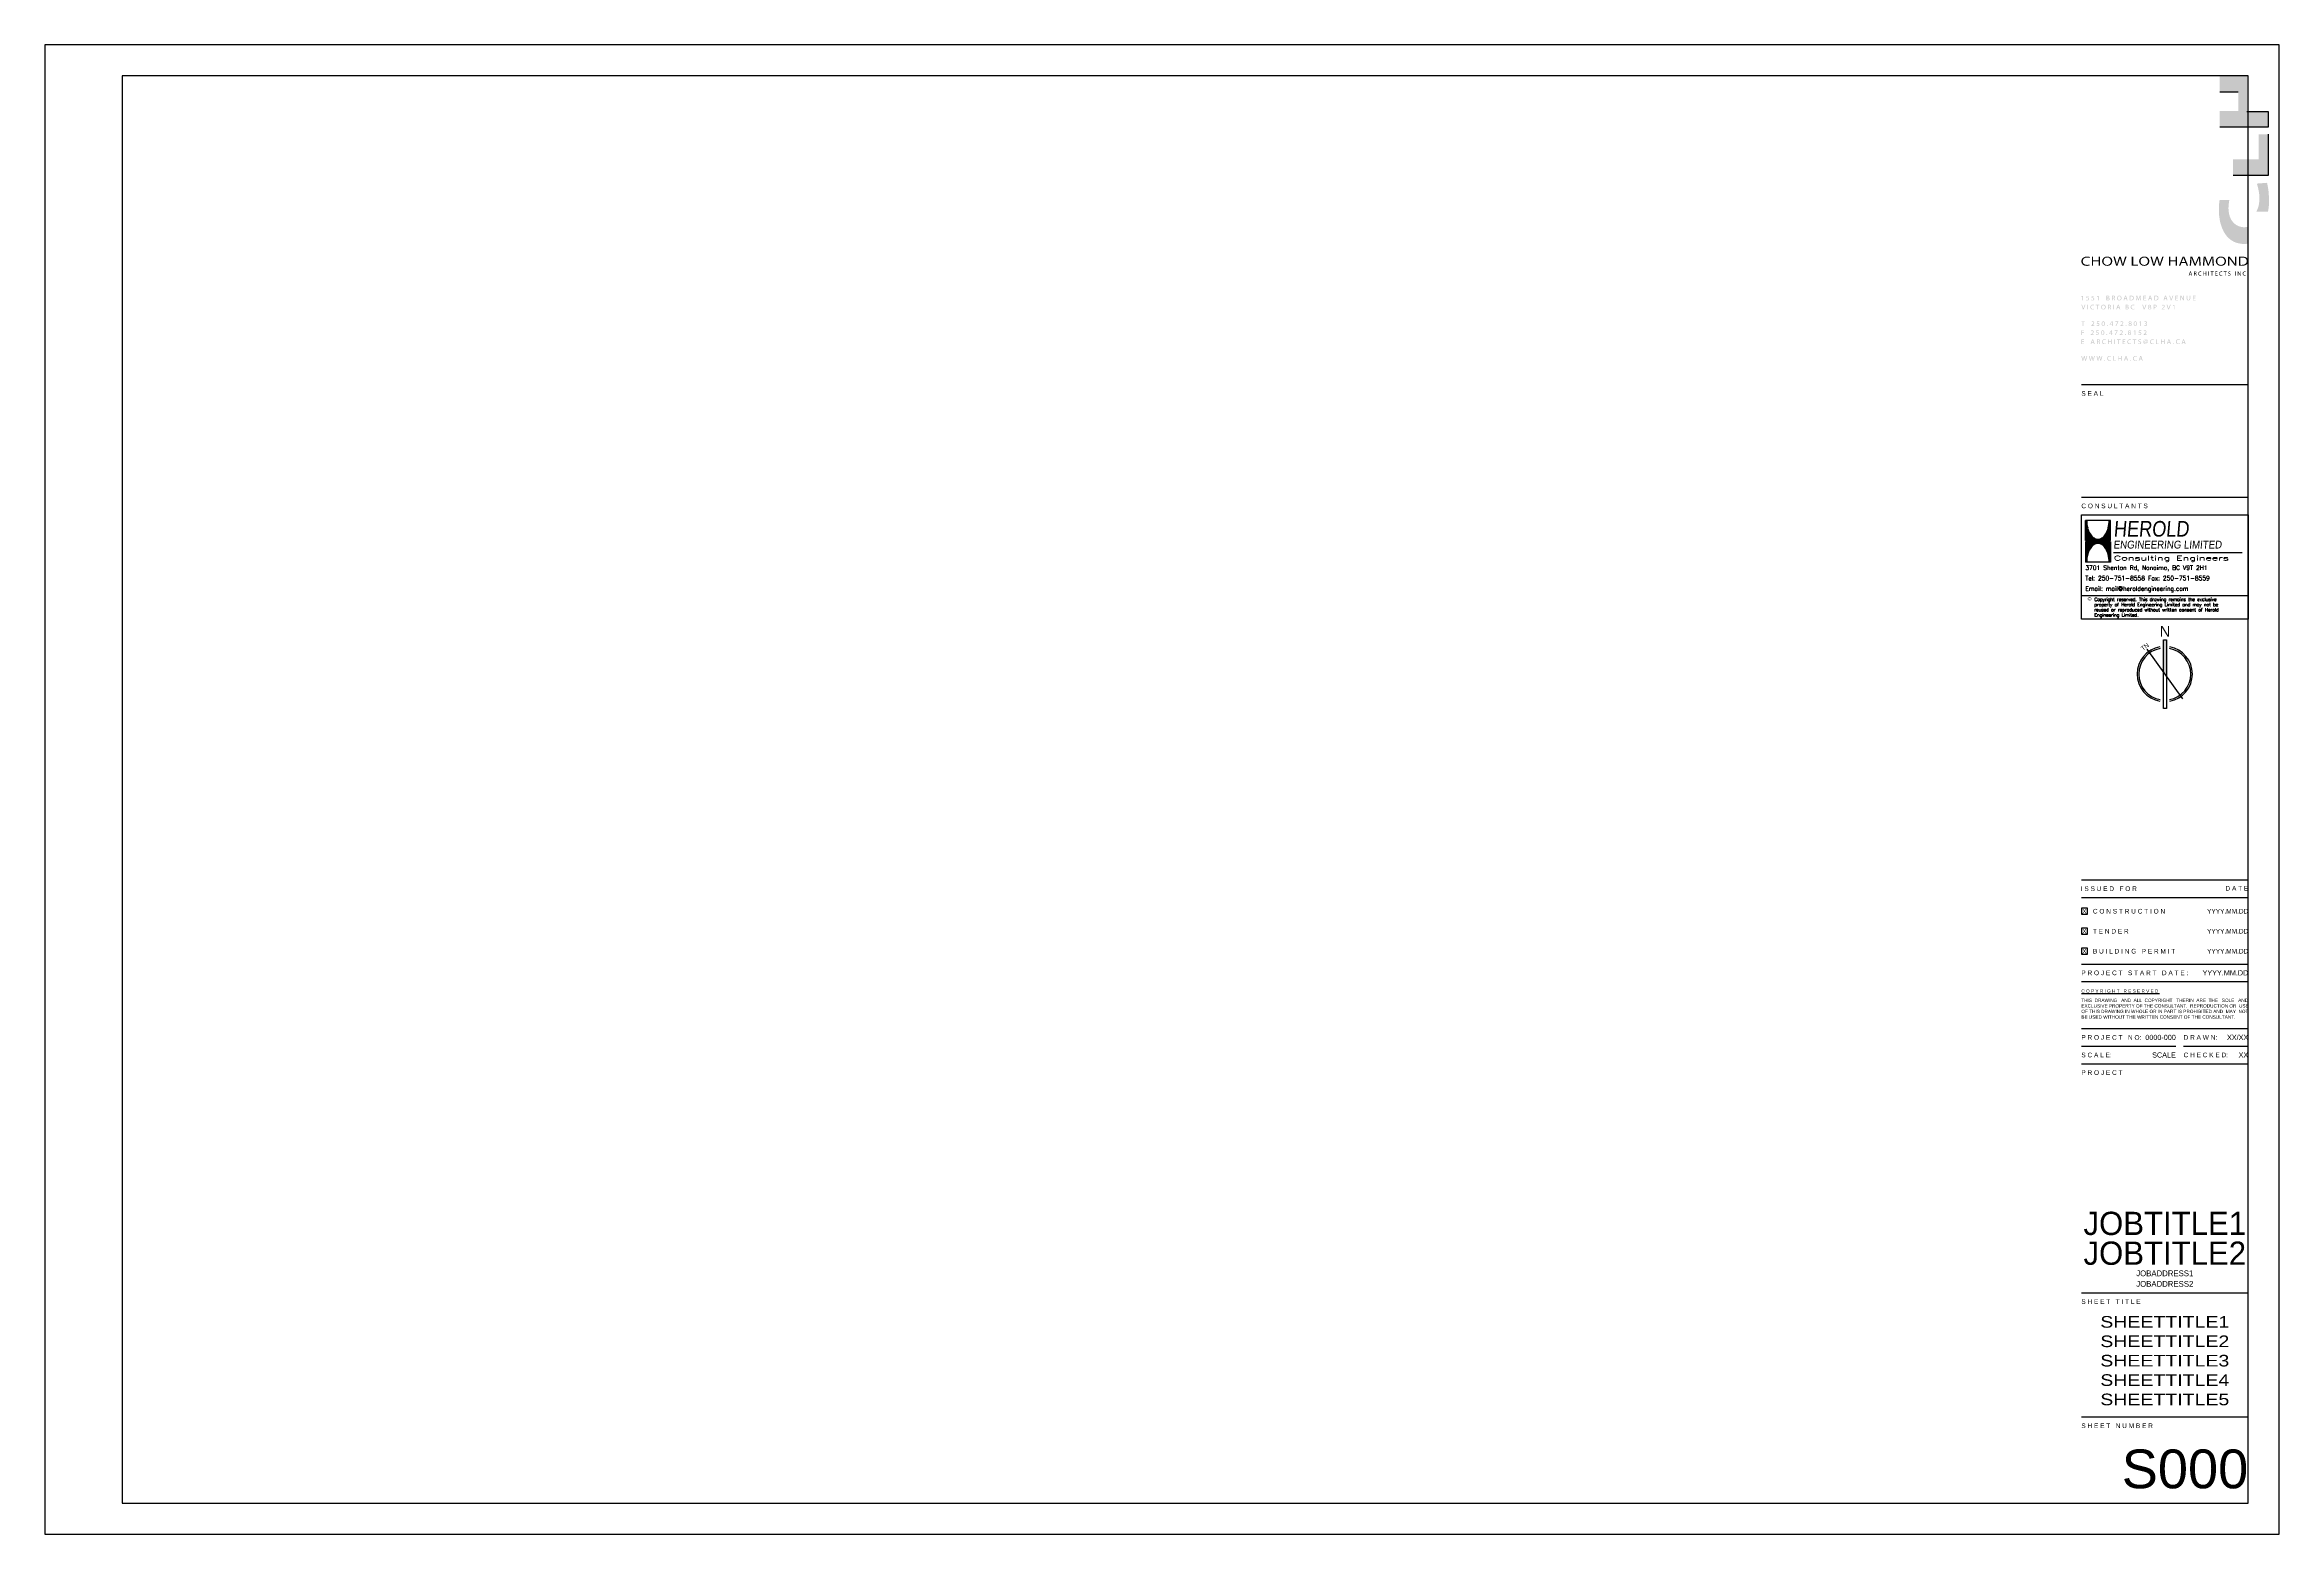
# Model space of a CAD drawing. Extents: x 0 to 36, y 0 to 24.
import ezdxf
from ezdxf.enums import TextEntityAlignment as Align

# ---------------------------------------------------------------- set-up
doc = ezdxf.new("R2010")
doc.units = 0
doc.header["$LTSCALE"] = 0.375
doc.header["$MEASUREMENT"] = 0
doc.layers.get('0').update_dxf_attribs({"linetype": 'CONTINUOUS'})
doc.layers.get('DEFPOINTS').update_dxf_attribs({"linetype": 'CONTINUOUS'})
for name, color, linetype in [('BDR-18', 1, 'CONTINUOUS'), ('BDR-25', 4, 'CONTINUOUS'), ('BDR-35', 2, 'CONTINUOUS'), ('BDR-50', 5, 'CONTINUOUS'), ('BDR-70', 7, 'CONTINUOUS'), ('BDR-NORTH', 7, 'CONTINUOUS')]:
    doc.layers.add(name, color=color, linetype=linetype)
doc.styles.add('Arial', font='ARIAL.TTF')
doc.styles.add('LOGO-HEL', font='ERASBD.TTF')
doc.styles.add('LOGO2-HEL', font='ROMANS.shx')
doc.styles.add('title', font='')
doc.styles.get('title').set_extended_font_data('Californian FB')

# ---------------------------------------------------------------- blocks, each defined once
blk = doc.blocks.new('copyright')
at = {"layer": 'BDR-25', "insert": (0.114, -0.041), "char_height": 0.05859, "width": 0.04464, "attachment_point": 1, "style": 'LOGO2-HEL'}
blk.add_mtext('{\\fBankGothic Lt BT|b0|i0|c0|p34;\\H1.125x;©} ', dxfattribs=at)
blk = doc.blocks.new('hel_logo_lg')
at = {"layer": 'BDR-18'}
for points in [[(0.156, 1.61, -0.074062), (0.114, 1.713, -0.060657), (0.097, 1.849), (0.072, 1.849), (0.072, 1.487), (0.524, 1.487), (0.524, 1.849), (0.499, 1.849, -0.060657), (0.483, 1.713, -0.074062), (0.44, 1.61, -0.106906), (0.369, 1.534, -0.152862), (0.298, 1.512, -0.152862), (0.228, 1.534, -0.106906)], [(0.44, 1.338, -0.074062), (0.483, 1.235, -0.060657), (0.499, 1.1), (0.524, 1.1), (0.524, 1.462), (0.072, 1.462), (0.072, 1.1), (0.097, 1.1, -0.060657), (0.114, 1.235, -0.074062), (0.156, 1.338, -0.106906), (0.228, 1.415, -0.152862), (0.298, 1.437, -0.152862), (0.369, 1.415, -0.106906)]]:
    blk.add_hatch(color=253, dxfattribs=at).paths.add_polyline_path(points)
at = {"layer": 'BDR-18', "ltscale": 8}
for p, q in [((0.072, 1.487), (0.072, 1.849)), ((0.524, 1.849), (0.072, 1.849)), ((0.524, 1.487), (0.524, 1.849)), ((0.072, 1.487), (0.524, 1.487)), ((0.072, 1.462), (0.524, 1.462)), ((0.072, 1.462), (0.072, 1.1)), ((0.524, 1.462), (0.524, 1.1)), ((0.524, 1.1), (0.072, 1.1)), ((0, 0.498), (3, 0.498))]:
    blk.add_line(p, q, dxfattribs=at)
for centre, radius, start, end in [((0.66, 1.849), 0.563, 180, 193.8846), ((0.481, 1.804), 0.379, 193.8846, 210.8274), ((0.369, 1.737), 0.248, 210.8274, 235.2356), ((0.228, 1.737), 0.248, 304.7644, 329.1726), ((0.115, 1.804), 0.379, 329.1726, 346.1154), ((-0.063, 1.849), 0.563, 346.1154, 360), ((0.66, 1.1), 0.563, 166.1154, 180), ((0.481, 1.144), 0.379, 149.1726, 166.1154), ((0.369, 1.211), 0.248, 124.7644, 149.1726), ((0.298, 1.636), 0.124, 235.2356, 270), ((0.298, 1.313), 0.124, 90, 124.7644), ((0.298, 1.636), 0.124, 270, 304.7644), ((0.298, 1.313), 0.124, 55.2356, 90), ((0.228, 1.211), 0.248, 30.8274, 55.2356), ((0.115, 1.144), 0.379, 13.8846, 30.8274), ((-0.063, 1.1), 0.563, 0, 13.8846)]:
    blk.add_arc(centre, radius, start, end, dxfattribs=at)
at = {"layer": 'BDR-25'}
blk.add_line((0.578, 1.271), (2.892, 1.271), dxfattribs=at)
at = {"layer": 'BDR-50'}
blk.add_lwpolyline([(0, 0.077), (0, 1.952), (3, 1.952), (3, 0.077)], close=True, dxfattribs=at)
blk.add_blockref('copyright', (0, 0.515))
at = {"layer": 'BDR-25', "style": 'LOGO2-HEL'}
for s, insert, char_height, width, attachment_point, line_spacing_factor in [('3701 Shenton Rd, Nanaimo, BC V9T 2H1 \\PTel: 250-751-8558 Fax: 250-751-8559 \\PEmail: mail@heroldengineering.com', (0.072, 0.799), 0.07812, 2.81301, 4, 1.44), ('Copyright reserved. This drawing remains the exclusive  property of Herold Engineering Limited and may not be  reused or reproduced without written consent of Herold  Engineering Limited.', (0.233, 0.46), 0.058594, 2.66113, 1, 0.96)]:
    blk.add_mtext(s, dxfattribs=dict(at, insert=insert, char_height=char_height, width=width, attachment_point=attachment_point, line_spacing_factor=line_spacing_factor))
at = {"layer": 'BDR-35', "ltscale": 8, "style": 'LOGO-HEL', "oblique": 5}
for s, height, width, p in [('HEROLD', 0.2802, 0.8688, (0.576, 1.559)), ('ENGINEERING LIMITED', 0.1401, 0.9261, (0.576, 1.345))]:
    blk.add_text(s, height=height, dxfattribs=dict(at, width=width)).set_placement(p)
at = {"layer": 'BDR-35', "ltscale": 8, "style": 'LOGO2-HEL', "width": 1.8346}
blk.add_text('Consulting Engineers', height=0.08034, dxfattribs=at).set_placement((0.583, 1.132))
blk = doc.blocks.new('north')
at = {"layer": 'BDR-25'}
blk.add_hatch(color=256, dxfattribs=at).paths.add_polyline_path([(0.029, 0.554), (-0.023, 0.554), (-0.023, 0.032), (0.029, -0.041)])
at = {"layer": 'BDR-18'}
for radius, start, end in [(0.445, 100.2208, 259.7792), (0.419, 100.2208, 259.7792), (0.419, 280.2208, 79.7792), (0.445, 280.2208, 79.7792)]:
    blk.add_arc((0, 0), radius, start, end, dxfattribs=at)
at = {"layer": 'BDR-25'}
blk.add_line((-0.288, 0.399), (0.288, -0.399), dxfattribs=at)
at = {"layer": 'BDR-25', "flags": 128}
blk.add_lwpolyline([(-0.023, 0.554), (0.029, 0.554), (0.029, -0.554), (-0.023, -0.554), (-0.023, 0.554)], dxfattribs=at)
at = {"layer": 'BDR-25', "style": 'Arial'}
blk.add_text('N', height=0.169, rotation=180, dxfattribs=at).set_placement((0.003, 0.689), align=Align.MIDDLE_CENTER)
blk.add_text('TN', height=0.0703, rotation=35.825, dxfattribs=at).set_placement((-0.373, 0.402), align=Align.MIDDLE_LEFT)

msp = doc.modelspace()

# ---------------------------------------------------------------- hatches: boundary and pattern name
at = {"layer": 'BDR-25'}
h = msp.add_hatch(color=256, dxfattribs=at)
h.paths.add_polyline_path([(34.617, 19.947), (34.65, 19.947), (34.65, 19.956), (34.607, 19.956), (34.607, 19.88), (34.651, 19.88), (34.651, 19.889), (34.617, 19.889), (34.617, 19.915), (34.648, 19.915), (34.648, 19.924), (34.617, 19.924)])
h.paths.add_polyline_path([(32.836, 19.953), (32.827, 19.953), (32.811, 19.945), (32.826, 19.943), (32.826, 19.88), (32.836, 19.88)])
h.paths.add_polyline_path([(32.825, 19.943), (32.811, 19.945), (32.813, 19.937)], flags=17)
h.paths.add_polyline_path([(32.904, 19.944), (32.933, 19.944), (32.933, 19.953), (32.897, 19.953), (32.892, 19.918), (32.894, 19.919), (32.902, 19.919), (32.927, 19.921), (32.924, 19.923), (32.916, 19.926), (32.901, 19.927)])
h.paths.add_polyline_path([(32.932, 19.915), (32.927, 19.921), (32.903, 19.919), (32.912, 19.918), (32.918, 19.915), (32.922, 19.911), (32.924, 19.903), (32.923, 19.898), (32.919, 19.892), (32.914, 19.889), (32.907, 19.888), (32.927, 19.886), (32.929, 19.889), (32.933, 19.896), (32.935, 19.904), (32.934, 19.907)])
h.paths.add_polyline_path([(32.92, 19.882), (32.927, 19.886), (32.907, 19.888), (32.906, 19.888), (32.898, 19.889), (32.89, 19.892), (32.887, 19.884), (32.891, 19.882), (32.898, 19.88), (32.907, 19.879), (32.913, 19.879)])
h.paths.add_polyline_path([(33.011, 19.886), (32.99, 19.888), (32.99, 19.888), (32.982, 19.889), (32.974, 19.892), (32.971, 19.884), (32.974, 19.882), (32.982, 19.88), (32.99, 19.879), (32.997, 19.879), (33.004, 19.882)])
h.paths.add_polyline_path([(33.017, 19.896), (33.018, 19.904), (33.018, 19.907), (33.016, 19.915), (33.011, 19.921), (32.986, 19.919), (32.987, 19.919), (32.996, 19.918), (33.002, 19.915), (33.006, 19.911), (33.008, 19.903), (33.007, 19.898), (33.003, 19.892), (32.998, 19.889), (32.99, 19.888), (33.011, 19.886), (33.013, 19.889)])
h.paths.add_polyline_path([(33.007, 19.923), (33, 19.926), (32.985, 19.927), (32.988, 19.944), (33.017, 19.944), (33.017, 19.953), (32.981, 19.953), (32.976, 19.918), (32.978, 19.919), (32.986, 19.919), (33.011, 19.921)])
h.paths.add_polyline_path([(34.518, 19.903), (34.518, 19.912), (34.518, 19.956), (34.507, 19.956), (34.507, 19.912), (34.507, 19.91), (34.508, 19.901), (34.511, 19.893), (34.514, 19.888), (34.52, 19.883), (34.536, 19.888), (34.528, 19.889), (34.522, 19.894), (34.521, 19.896)])
h.paths.add_polyline_path([(34.552, 19.883), (34.557, 19.888), (34.559, 19.889), (34.562, 19.896), (34.564, 19.903), (34.565, 19.912), (34.565, 19.956), (34.555, 19.956), (34.555, 19.912), (34.555, 19.908), (34.553, 19.9), (34.55, 19.894), (34.544, 19.889), (34.536, 19.888), (34.52, 19.883), (34.527, 19.88), (34.535, 19.879), (34.536, 19.879), (34.544, 19.88)])
h.paths.add_polyline_path([(34.465, 19.956), (34.456, 19.956), (34.456, 19.924), (34.456, 19.917), (34.456, 19.908), (34.456, 19.9), (34.457, 19.894), (34.455, 19.88), (34.465, 19.88)])
h.paths.add_polyline_path([(34.443, 19.918), (34.418, 19.956), (34.415, 19.943), (34.417, 19.94), (34.421, 19.933), (34.425, 19.926), (34.43, 19.918), (34.455, 19.88), (34.457, 19.894), (34.455, 19.896), (34.452, 19.904), (34.447, 19.911)])
h.paths.add_polyline_path([(34.416, 19.92), (34.416, 19.929), (34.416, 19.937), (34.415, 19.943), (34.418, 19.956), (34.406, 19.956), (34.406, 19.88), (34.416, 19.88), (34.416, 19.913)])
h.paths.add_polyline_path([(34.365, 19.924), (34.335, 19.924), (34.335, 19.947), (34.367, 19.947), (34.367, 19.956), (34.325, 19.956), (34.325, 19.88), (34.369, 19.88), (34.369, 19.889), (34.335, 19.889), (34.335, 19.915), (34.365, 19.915)])
h.paths.add_polyline_path([(34.292, 19.956), (34.281, 19.956), (34.268, 19.919), (34.266, 19.913), (34.263, 19.905), (34.261, 19.897), (34.259, 19.891), (34.252, 19.88), (34.264, 19.88)])
h.paths.add_polyline_path([(34.238, 19.956), (34.227, 19.956), (34.252, 19.88), (34.259, 19.891), (34.258, 19.895), (34.255, 19.903), (34.252, 19.912)])
h.paths.add_polyline_path([(34.173, 19.956), (34.166, 19.947), (34.167, 19.945), (34.168, 19.94), (34.171, 19.933), (34.174, 19.923), (34.178, 19.912), (34.155, 19.912), (34.18, 19.904), (34.188, 19.88), (34.2, 19.88)])
h.paths.add_polyline_path([(34.16, 19.927), (34.163, 19.935), (34.165, 19.942), (34.166, 19.947), (34.173, 19.956), (34.16, 19.956), (34.134, 19.88), (34.145, 19.88), (34.153, 19.904), (34.18, 19.904), (34.155, 19.912), (34.157, 19.917)])
h.paths.add_polyline_path([(34.053, 19.92), (34.053, 19.926), (34.051, 19.934), (34.048, 19.941), (34.043, 19.946), (34.041, 19.948), (34.035, 19.952), (34.011, 19.948), (34.012, 19.948), (34.021, 19.947), (34.028, 19.945), (34.034, 19.941), (34.039, 19.935), (34.041, 19.928), (34.042, 19.92), (34.042, 19.918), (34.041, 19.909), (34.038, 19.902), (34.034, 19.896), (34.032, 19.895), (34.026, 19.891), (34.018, 19.889), (34.009, 19.888), (34.036, 19.886), (34.042, 19.891), (34.042, 19.891), (34.047, 19.897), (34.051, 19.904), (34.053, 19.911)])
h.paths.add_polyline_path([(33.999, 19.947), (34.002, 19.948), (34.011, 19.948), (34.035, 19.952), (34.028, 19.954), (34.02, 19.956), (34.01, 19.956), (34.005, 19.956), (33.996, 19.956), (33.988, 19.955), (33.988, 19.88), (33.991, 19.88), (33.998, 19.88), (34.007, 19.88), (34.013, 19.88), (34.022, 19.881), (34.03, 19.883), (34.036, 19.886), (34.009, 19.888), (34.006, 19.888), (33.999, 19.888)])
h.paths.add_polyline_path([(33.926, 19.956), (33.919, 19.947), (33.92, 19.945), (33.921, 19.94), (33.924, 19.933), (33.927, 19.923), (33.931, 19.912), (33.908, 19.912), (33.933, 19.904), (33.942, 19.88), (33.953, 19.88)])
h.paths.add_polyline_path([(33.908, 19.912), (33.91, 19.917), (33.913, 19.927), (33.916, 19.935), (33.918, 19.942), (33.919, 19.947), (33.926, 19.956), (33.913, 19.956), (33.887, 19.88), (33.898, 19.88), (33.906, 19.904), (33.933, 19.904)])
h.paths.add_polyline_path([(33.852, 19.924), (33.822, 19.924), (33.822, 19.947), (33.854, 19.947), (33.854, 19.956), (33.811, 19.956), (33.811, 19.88), (33.856, 19.88), (33.856, 19.889), (33.822, 19.889), (33.822, 19.915), (33.852, 19.915)])
h.paths.add_polyline_path([(33.767, 19.956), (33.758, 19.946), (33.758, 19.94), (33.758, 19.932), (33.759, 19.921), (33.761, 19.88), (33.771, 19.88)])
h.paths.add_polyline_path([(33.753, 19.931), (33.755, 19.938), (33.758, 19.946), (33.767, 19.956), (33.753, 19.956), (33.739, 19.919), (33.739, 19.918), (33.736, 19.91), (33.734, 19.903), (33.731, 19.894), (33.722, 19.893), (33.727, 19.881), (33.735, 19.881), (33.749, 19.92), (33.75, 19.923)])
h.paths.add_polyline_path([(33.722, 19.924), (33.719, 19.933), (33.715, 19.943), (33.71, 19.956), (33.705, 19.946), (33.706, 19.944), (33.708, 19.936), (33.71, 19.929), (33.71, 19.928), (33.711, 19.925), (33.713, 19.919), (33.716, 19.912), (33.719, 19.904), (33.722, 19.893), (33.731, 19.894), (33.731, 19.895), (33.729, 19.903), (33.727, 19.91), (33.726, 19.913), (33.724, 19.918)])
h.paths.add_polyline_path([(33.704, 19.927), (33.705, 19.936), (33.705, 19.946), (33.71, 19.956), (33.697, 19.956), (33.692, 19.88), (33.702, 19.88), (33.704, 19.912), (33.704, 19.913), (33.704, 19.92)])
h.paths.add_polyline_path([(33.656, 19.92), (33.656, 19.926), (33.654, 19.934), (33.651, 19.941), (33.646, 19.946), (33.644, 19.948), (33.638, 19.952), (33.614, 19.948), (33.615, 19.948), (33.624, 19.947), (33.631, 19.945), (33.637, 19.941), (33.642, 19.935), (33.644, 19.928), (33.645, 19.92), (33.645, 19.918), (33.644, 19.909), (33.641, 19.902), (33.637, 19.896), (33.635, 19.895), (33.629, 19.891), (33.621, 19.889), (33.612, 19.888), (33.639, 19.886), (33.645, 19.891), (33.645, 19.891), (33.65, 19.897), (33.653, 19.904), (33.656, 19.911)])
h.paths.add_polyline_path([(33.602, 19.947), (33.605, 19.948), (33.614, 19.948), (33.638, 19.952), (33.631, 19.954), (33.623, 19.956), (33.613, 19.956), (33.607, 19.956), (33.599, 19.956), (33.591, 19.955), (33.591, 19.88), (33.593, 19.88), (33.601, 19.88), (33.61, 19.88), (33.616, 19.88), (33.625, 19.881), (33.633, 19.883), (33.639, 19.886), (33.612, 19.888), (33.609, 19.888), (33.602, 19.888)])
h.paths.add_polyline_path([(33.529, 19.956), (33.522, 19.947), (33.523, 19.945), (33.524, 19.94), (33.527, 19.933), (33.53, 19.923), (33.534, 19.912), (33.511, 19.912), (33.536, 19.904), (33.544, 19.88), (33.556, 19.88)])
h.paths.add_polyline_path([(33.511, 19.912), (33.513, 19.917), (33.516, 19.927), (33.519, 19.935), (33.521, 19.942), (33.522, 19.947), (33.529, 19.956), (33.516, 19.956), (33.49, 19.88), (33.501, 19.88), (33.509, 19.904), (33.536, 19.904)])
h.paths.add_polyline_path([(33.458, 19.91), (33.458, 19.919), (33.458, 19.925), (33.456, 19.933), (33.453, 19.94), (33.448, 19.946), (33.445, 19.95), (33.422, 19.949), (33.427, 19.948), (33.435, 19.945), (33.44, 19.94), (33.444, 19.934), (33.446, 19.927), (33.447, 19.918), (33.447, 19.91), (33.444, 19.903), (33.44, 19.896), (33.437, 19.892), (33.43, 19.889), (33.422, 19.888), (33.4, 19.886), (33.406, 19.882), (33.413, 19.88), (33.422, 19.879), (33.427, 19.879), (33.435, 19.881), (33.442, 19.885), (33.448, 19.89), (33.452, 19.895), (33.456, 19.902)])
h.paths.add_polyline_path([(33.398, 19.926), (33.4, 19.933), (33.404, 19.94), (33.407, 19.944), (33.414, 19.947), (33.422, 19.949), (33.445, 19.95), (33.438, 19.954), (33.431, 19.956), (33.423, 19.957), (33.417, 19.957), (33.409, 19.955), (33.402, 19.951), (33.396, 19.946), (33.392, 19.941), (33.389, 19.934), (33.387, 19.926), (33.386, 19.917), (33.387, 19.911), (33.388, 19.903), (33.391, 19.896), (33.396, 19.89), (33.4, 19.886), (33.422, 19.888), (33.417, 19.888), (33.41, 19.891), (33.404, 19.896), (33.4, 19.902), (33.398, 19.909), (33.397, 19.918)])
h.paths.add_polyline_path([(33.342, 19.919), (33.314, 19.921), (33.314, 19.948), (33.316, 19.948), (33.324, 19.949), (33.345, 19.951), (33.341, 19.954), (33.333, 19.956), (33.323, 19.956), (33.32, 19.956), (33.311, 19.956), (33.304, 19.955), (33.304, 19.88), (33.314, 19.88), (33.314, 19.913), (33.324, 19.913), (33.338, 19.916)])
h.paths.add_polyline_path([(33.35, 19.928), (33.352, 19.936), (33.352, 19.937), (33.35, 19.945), (33.345, 19.951), (33.324, 19.949), (33.33, 19.948), (33.337, 19.945), (33.34, 19.942), (33.342, 19.935), (33.341, 19.931), (33.337, 19.924), (33.333, 19.922), (33.325, 19.921), (33.314, 19.921), (33.342, 19.919), (33.348, 19.924)])
h.paths.add_polyline_path([(33.349, 19.901), (33.347, 19.906), (33.343, 19.913), (33.338, 19.916), (33.324, 19.913), (33.327, 19.912), (33.334, 19.909), (33.336, 19.907), (33.339, 19.898), (33.34, 19.895), (33.342, 19.885), (33.344, 19.88), (33.355, 19.88), (33.354, 19.882), (33.352, 19.89)])
h.paths.add_polyline_path([(33.266, 19.902), (33.265, 19.907), (33.262, 19.914), (33.258, 19.918), (33.235, 19.916), (33.243, 19.915), (33.25, 19.912), (33.253, 19.909), (33.255, 19.902), (33.254, 19.897), (33.25, 19.891), (33.244, 19.889), (33.235, 19.888), (33.26, 19.888), (33.265, 19.894)])
h.paths.add_polyline_path([(33.227, 19.916), (33.235, 19.916), (33.258, 19.918), (33.25, 19.921), (33.254, 19.922), (33.227, 19.924), (33.227, 19.948), (33.227, 19.948), (33.236, 19.949), (33.256, 19.951), (33.252, 19.954), (33.245, 19.956), (33.235, 19.956), (33.232, 19.956), (33.224, 19.956), (33.216, 19.955), (33.216, 19.88), (33.225, 19.88), (33.232, 19.88), (33.236, 19.88), (33.245, 19.881), (33.253, 19.883), (33.258, 19.886), (33.26, 19.888), (33.235, 19.888), (33.235, 19.888), (33.227, 19.888)])
h.paths.add_polyline_path([(33.261, 19.93), (33.263, 19.938), (33.261, 19.945), (33.256, 19.951), (33.236, 19.949), (33.237, 19.949), (33.246, 19.947), (33.251, 19.943), (33.253, 19.936), (33.252, 19.934), (33.248, 19.927), (33.244, 19.925), (33.236, 19.924), (33.227, 19.924), (33.254, 19.922), (33.26, 19.928)])
h.paths.add_polyline_path([(33.088, 19.953), (33.079, 19.953), (33.063, 19.945), (33.078, 19.943), (33.078, 19.88), (33.088, 19.88)])
h.paths.add_polyline_path([(33.077, 19.943), (33.063, 19.945), (33.065, 19.937)], flags=17)
h = msp.add_hatch(color=256, dxfattribs=at)
h.paths.add_polyline_path([(32.839, 19.759), (32.836, 19.767), (32.822, 19.811), (32.811, 19.811), (32.836, 19.735), (32.843, 19.745), (32.842, 19.747), (32.841, 19.753)])
h.paths.add_polyline_path([(32.876, 19.811), (32.865, 19.811), (32.852, 19.773), (32.85, 19.77), (32.848, 19.763), (32.846, 19.757), (32.844, 19.751), (32.843, 19.745), (32.836, 19.735), (32.848, 19.735)])
h.paths.add_polyline_path([(32.919, 19.811), (32.908, 19.811), (32.908, 19.735), (32.919, 19.735)])
h.paths.add_polyline_path([(32.967, 19.778), (32.969, 19.784), (32.971, 19.79), (32.975, 19.795), (32.979, 19.798), (32.984, 19.801), (32.99, 19.803), (32.997, 19.803), (32.972, 19.805), (32.967, 19.801), (32.964, 19.796), (32.96, 19.791), (32.958, 19.785), (32.956, 19.779), (32.956, 19.772), (32.956, 19.767), (32.957, 19.76), (32.96, 19.754), (32.963, 19.749), (32.967, 19.744), (32.97, 19.741), (32.997, 19.742), (32.992, 19.743), (32.985, 19.744), (32.979, 19.747), (32.975, 19.751), (32.972, 19.754), (32.969, 19.759), (32.968, 19.765), (32.967, 19.772)])
h.paths.add_polyline_path([(33.011, 19.81), (33.004, 19.811), (32.997, 19.812), (32.99, 19.811), (32.983, 19.81), (32.977, 19.808), (32.972, 19.805), (32.997, 19.803), (33.001, 19.803), (33.007, 19.802), (33.013, 19.8), (33.016, 19.808)])
h.paths.add_polyline_path([(33.016, 19.738), (33.014, 19.746), (33.01, 19.744), (33.004, 19.743), (32.997, 19.742), (32.97, 19.741), (32.975, 19.738), (32.981, 19.736), (32.988, 19.734), (32.995, 19.734), (32.997, 19.734), (33.004, 19.734), (33.01, 19.736)])
h.paths.add_polyline_path([(33.078, 19.802), (33.102, 19.802), (33.102, 19.811), (33.044, 19.811), (33.044, 19.802), (33.068, 19.802), (33.068, 19.735), (33.078, 19.735)])
h.paths.add_polyline_path([(33.141, 19.772), (33.142, 19.777), (33.143, 19.783), (33.145, 19.789), (33.148, 19.795), (33.149, 19.796), (33.154, 19.8), (33.16, 19.803), (33.167, 19.803), (33.146, 19.805), (33.141, 19.801), (33.138, 19.797), (33.135, 19.792), (33.132, 19.786), (33.131, 19.779), (33.131, 19.772), (33.131, 19.768), (33.132, 19.761), (33.134, 19.755), (33.137, 19.749), (33.141, 19.744), (33.142, 19.742), (33.147, 19.739), (33.153, 19.736), (33.159, 19.734), (33.166, 19.734), (33.17, 19.734), (33.176, 19.735), (33.182, 19.737), (33.188, 19.74), (33.166, 19.742), (33.165, 19.742), (33.159, 19.743), (33.153, 19.746), (33.148, 19.751), (33.147, 19.753), (33.144, 19.759), (33.142, 19.765)])
h.paths.add_polyline_path([(33.202, 19.766), (33.203, 19.774), (33.203, 19.778), (33.202, 19.784), (33.2, 19.791), (33.197, 19.796), (33.193, 19.801), (33.191, 19.803), (33.186, 19.807), (33.18, 19.81), (33.174, 19.811), (33.167, 19.812), (33.164, 19.812), (33.157, 19.811), (33.151, 19.808), (33.146, 19.805), (33.167, 19.803), (33.168, 19.803), (33.175, 19.802), (33.18, 19.799), (33.185, 19.795), (33.187, 19.792), (33.189, 19.786), (33.191, 19.78), (33.192, 19.773), (33.192, 19.769), (33.19, 19.762), (33.188, 19.756), (33.185, 19.751), (33.184, 19.75), (33.179, 19.745), (33.173, 19.743), (33.166, 19.742), (33.188, 19.74), (33.193, 19.745), (33.196, 19.748), (33.199, 19.754), (33.201, 19.76)])
h.paths.add_polyline_path([(33.251, 19.767), (33.26, 19.767), (33.279, 19.768), (33.274, 19.771), (33.28, 19.774), (33.251, 19.775), (33.251, 19.802), (33.253, 19.803), (33.261, 19.803), (33.282, 19.806), (33.279, 19.807), (33.274, 19.809), (33.268, 19.811), (33.26, 19.811), (33.253, 19.811), (33.246, 19.81), (33.24, 19.809), (33.24, 19.735), (33.251, 19.735)])
h.paths.add_polyline_path([(33.286, 19.801), (33.282, 19.806), (33.261, 19.803), (33.268, 19.802), (33.274, 19.8), (33.277, 19.796), (33.278, 19.789), (33.277, 19.784), (33.273, 19.779), (33.268, 19.776), (33.261, 19.775), (33.251, 19.775), (33.28, 19.774), (33.285, 19.779), (33.287, 19.784), (33.288, 19.79), (33.288, 19.795)])
h.paths.add_polyline_path([(33.285, 19.756), (33.285, 19.756), (33.282, 19.763), (33.279, 19.768), (33.26, 19.767), (33.265, 19.767), (33.27, 19.764), (33.273, 19.76), (33.275, 19.753), (33.277, 19.745), (33.279, 19.738), (33.28, 19.735), (33.291, 19.735), (33.29, 19.739), (33.288, 19.746)])
h.paths.add_polyline_path([(33.337, 19.811), (33.327, 19.811), (33.327, 19.735), (33.337, 19.735)])
h.paths.add_polyline_path([(33.394, 19.767), (33.396, 19.771), (33.399, 19.779), (33.401, 19.787), (33.403, 19.793), (33.405, 19.798), (33.406, 19.802), (33.412, 19.811), (33.4, 19.811), (33.373, 19.735), (33.384, 19.735), (33.392, 19.759), (33.42, 19.759)])
h.paths.add_polyline_path([(33.412, 19.811), (33.406, 19.802), (33.406, 19.8), (33.407, 19.796), (33.409, 19.791), (33.411, 19.784), (33.414, 19.776), (33.417, 19.767), (33.394, 19.767), (33.42, 19.759), (33.428, 19.735), (33.439, 19.735)])
h.paths.add_polyline_path([(33.534, 19.771), (33.542, 19.771), (33.564, 19.773), (33.557, 19.775), (33.562, 19.778), (33.534, 19.779), (33.534, 19.803), (33.536, 19.803), (33.543, 19.803), (33.564, 19.806), (33.562, 19.807), (33.557, 19.809), (33.55, 19.811), (33.542, 19.811), (33.536, 19.811), (33.53, 19.81), (33.524, 19.809), (33.524, 19.735), (33.526, 19.735), (33.533, 19.734), (33.539, 19.734), (33.541, 19.734), (33.549, 19.735), (33.555, 19.736), (33.561, 19.738), (33.565, 19.741), (33.543, 19.742), (33.54, 19.742), (33.534, 19.743)])
h.paths.add_polyline_path([(33.572, 19.763), (33.569, 19.769), (33.569, 19.769), (33.564, 19.773), (33.542, 19.771), (33.545, 19.771), (33.552, 19.77), (33.557, 19.767), (33.561, 19.763), (33.562, 19.757), (33.561, 19.751), (33.557, 19.746), (33.556, 19.745), (33.55, 19.743), (33.543, 19.742), (33.565, 19.741), (33.569, 19.745), (33.572, 19.75), (33.573, 19.756), (33.573, 19.757)])
h.paths.add_polyline_path([(33.57, 19.795), (33.568, 19.801), (33.564, 19.806), (33.543, 19.803), (33.55, 19.803), (33.555, 19.8), (33.559, 19.797), (33.56, 19.791), (33.559, 19.787), (33.555, 19.782), (33.55, 19.78), (33.543, 19.779), (33.534, 19.779), (33.562, 19.778), (33.567, 19.782), (33.569, 19.786), (33.57, 19.792)])
h.paths.add_polyline_path([(33.619, 19.784), (33.622, 19.79), (33.626, 19.795), (33.629, 19.798), (33.635, 19.801), (33.641, 19.803), (33.648, 19.803), (33.623, 19.805), (33.618, 19.801), (33.614, 19.796), (33.611, 19.791), (33.608, 19.785), (33.607, 19.779), (33.606, 19.772), (33.607, 19.767), (33.608, 19.76), (33.61, 19.754), (33.613, 19.749), (33.617, 19.744), (33.621, 19.741), (33.647, 19.742), (33.642, 19.743), (33.636, 19.744), (33.63, 19.747), (33.625, 19.751), (33.623, 19.754), (33.62, 19.759), (33.618, 19.765), (33.617, 19.772), (33.618, 19.778)])
h.paths.add_polyline_path([(33.661, 19.81), (33.655, 19.811), (33.647, 19.812), (33.641, 19.811), (33.634, 19.81), (33.628, 19.808), (33.623, 19.805), (33.648, 19.803), (33.651, 19.803), (33.658, 19.802), (33.664, 19.8), (33.666, 19.808)])
h.paths.add_polyline_path([(33.664, 19.746), (33.661, 19.744), (33.655, 19.743), (33.647, 19.742), (33.621, 19.741), (33.626, 19.738), (33.632, 19.736), (33.638, 19.734), (33.645, 19.734), (33.647, 19.734), (33.655, 19.734), (33.661, 19.736), (33.666, 19.738)])
h.paths.add_polyline_path([(33.804, 19.811), (33.793, 19.811), (33.818, 19.735), (33.825, 19.745), (33.824, 19.747), (33.823, 19.753), (33.821, 19.759), (33.818, 19.767)])
h.paths.add_polyline_path([(33.858, 19.811), (33.847, 19.811), (33.833, 19.773), (33.832, 19.77), (33.83, 19.763), (33.828, 19.757), (33.826, 19.751), (33.825, 19.745), (33.818, 19.735), (33.83, 19.735)])
h.paths.add_polyline_path([(33.899, 19.762), (33.902, 19.765), (33.906, 19.768), (33.91, 19.769), (33.928, 19.771), (33.922, 19.774), (33.925, 19.776), (33.93, 19.78), (33.933, 19.785), (33.934, 19.791), (33.934, 19.793), (33.932, 19.799), (33.928, 19.804), (33.925, 19.806), (33.919, 19.808), (33.912, 19.809), (33.907, 19.809), (33.901, 19.807), (33.895, 19.804), (33.912, 19.802), (33.916, 19.801), (33.921, 19.798), (33.923, 19.796), (33.924, 19.79), (33.923, 19.785), (33.919, 19.78), (33.913, 19.777), (33.895, 19.777), (33.9, 19.773), (33.9, 19.773), (33.894, 19.769), (33.889, 19.765), (33.887, 19.76), (33.886, 19.754), (33.886, 19.75), (33.888, 19.744), (33.893, 19.739), (33.898, 19.736), (33.904, 19.734), (33.911, 19.734), (33.911, 19.734), (33.918, 19.734), (33.924, 19.736), (33.93, 19.74), (33.911, 19.741), (33.906, 19.742), (33.901, 19.745), (33.898, 19.748), (33.897, 19.754), (33.897, 19.759)])
h.paths.add_polyline_path([(33.936, 19.76), (33.933, 19.766), (33.933, 19.766), (33.928, 19.771), (33.91, 19.769), (33.914, 19.768), (33.92, 19.766), (33.923, 19.763), (33.926, 19.759), (33.926, 19.754), (33.926, 19.75), (33.922, 19.745), (33.918, 19.742), (33.911, 19.741), (33.93, 19.74), (33.933, 19.743), (33.936, 19.749), (33.937, 19.755)])
h.paths.add_polyline_path([(33.899, 19.79), (33.899, 19.793), (33.902, 19.798), (33.905, 19.8), (33.912, 19.802), (33.895, 19.804), (33.893, 19.801), (33.89, 19.796), (33.889, 19.789), (33.889, 19.787), (33.891, 19.781), (33.895, 19.777), (33.913, 19.777), (33.91, 19.778), (33.904, 19.781), (33.9, 19.785)], flags=17)
h.paths.add_polyline_path([(33.985, 19.802), (33.987, 19.803), (33.994, 19.803), (34.015, 19.805), (34.013, 19.807), (34.008, 19.809), (34.002, 19.811), (33.994, 19.811), (33.987, 19.811), (33.98, 19.81), (33.974, 19.81), (33.974, 19.735), (33.985, 19.735), (33.985, 19.765), (34.003, 19.765), (34.009, 19.768), (34.014, 19.771), (34.015, 19.772), (33.993, 19.773), (33.991, 19.773), (33.985, 19.774)])
h.paths.add_polyline_path([(34.022, 19.794), (34.02, 19.8), (34.015, 19.805), (33.995, 19.803), (34.002, 19.802), (34.007, 19.799), (34.011, 19.795), (34.012, 19.788), (34.011, 19.782), (34.007, 19.777), (34.006, 19.776), (34, 19.773), (33.993, 19.773), (34.015, 19.772), (34.019, 19.776), (34.022, 19.782), (34.023, 19.789)])
h.paths.add_polyline_path([(34.15, 19.798), (34.146, 19.803), (34.142, 19.806), (34.136, 19.808), (34.129, 19.809), (34.125, 19.809), (34.119, 19.808), (34.113, 19.805), (34.108, 19.801), (34.127, 19.8), (34.133, 19.8), (34.138, 19.797), (34.14, 19.793), (34.142, 19.786), (34.142, 19.784), (34.14, 19.778), (34.136, 19.772), (34.135, 19.771), (34.133, 19.768), (34.129, 19.764), (34.125, 19.759), (34.12, 19.754), (34.113, 19.748), (34.106, 19.741), (34.106, 19.735), (34.154, 19.735), (34.154, 19.744), (34.121, 19.744), (34.125, 19.748), (34.132, 19.754), (34.137, 19.759), (34.141, 19.763), (34.145, 19.767), (34.147, 19.771), (34.149, 19.775), (34.151, 19.781), (34.152, 19.788), (34.152, 19.792)])
h.paths.add_polyline_path([(34.121, 19.8), (34.127, 19.8), (34.108, 19.801), (34.111, 19.794), (34.115, 19.797)], flags=17)
h.paths.add_polyline_path([(34.196, 19.811), (34.185, 19.811), (34.21, 19.735), (34.217, 19.745), (34.216, 19.747), (34.215, 19.753), (34.213, 19.759), (34.21, 19.767)])
h.paths.add_polyline_path([(34.25, 19.811), (34.239, 19.811), (34.226, 19.773), (34.225, 19.77), (34.222, 19.763), (34.22, 19.757), (34.218, 19.751), (34.217, 19.745), (34.21, 19.735), (34.222, 19.735)])
h.paths.add_polyline_path([(34.311, 19.808), (34.302, 19.808), (34.286, 19.799), (34.301, 19.798), (34.301, 19.735), (34.311, 19.735)])
h.paths.add_polyline_path([(34.301, 19.798), (34.286, 19.799), (34.288, 19.791)], flags=17)
h = msp.add_hatch(color=256, dxfattribs=at)
h.paths.add_polyline_path([(32.845, 19.535), (32.869, 19.535), (32.869, 19.544), (32.811, 19.544), (32.811, 19.535), (32.834, 19.535), (32.834, 19.468), (32.845, 19.468)])
h.paths.add_polyline_path([(33.015, 19.509), (33.017, 19.515), (33.018, 19.521), (33.017, 19.525), (33.015, 19.531), (33.012, 19.536), (33.008, 19.539), (33.002, 19.542), (32.995, 19.542), (32.991, 19.542), (32.985, 19.541), (32.979, 19.538), (32.973, 19.535), (32.993, 19.534), (32.998, 19.533), (33.004, 19.53), (33.006, 19.526), (33.007, 19.52), (33.007, 19.518), (33.006, 19.512), (33.002, 19.505), (33.001, 19.504), (32.999, 19.501), (32.995, 19.497), (32.991, 19.493), (32.985, 19.487), (32.979, 19.481), (32.971, 19.475), (32.971, 19.468), (33.02, 19.468), (33.02, 19.477), (32.986, 19.477), (32.991, 19.481), (32.997, 19.487), (33.003, 19.492), (33.007, 19.497), (33.01, 19.501), (33.013, 19.504)])
h.paths.add_polyline_path([(33.072, 19.533), (33.1, 19.533), (33.1, 19.541), (33.064, 19.541), (33.06, 19.506), (33.063, 19.507), (33.07, 19.507), (33.095, 19.509), (33.094, 19.51), (33.089, 19.513), (33.082, 19.515), (33.069, 19.515)])
h.paths.add_polyline_path([(33.102, 19.492), (33.101, 19.498), (33.099, 19.504), (33.095, 19.509), (33.07, 19.507), (33.074, 19.507), (33.081, 19.506), (33.086, 19.503), (33.09, 19.497), (33.092, 19.491), (33.09, 19.485), (33.086, 19.48), (33.081, 19.477), (33.074, 19.476), (33.095, 19.475), (33.099, 19.48), (33.101, 19.485)])
h.paths.add_polyline_path([(33.094, 19.474), (33.095, 19.475), (33.074, 19.476), (33.07, 19.476), (33.064, 19.477), (33.058, 19.48), (33.055, 19.472), (33.061, 19.469), (33.067, 19.468), (33.074, 19.467), (33.077, 19.467), (33.083, 19.468), (33.089, 19.471)])
h.paths.add_polyline_path([(33.149, 19.497), (33.149, 19.505), (33.149, 19.508), (33.149, 19.515), (33.151, 19.521), (33.153, 19.527), (33.154, 19.528), (33.158, 19.533), (33.164, 19.534), (33.181, 19.535), (33.177, 19.539), (33.171, 19.542), (33.165, 19.542), (33.161, 19.542), (33.155, 19.541), (33.15, 19.537), (33.146, 19.532), (33.144, 19.53), (33.142, 19.525), (33.14, 19.519), (33.139, 19.512), (33.138, 19.505), (33.138, 19.502), (33.139, 19.494), (33.14, 19.488), (33.143, 19.482), (33.145, 19.477), (33.147, 19.475), (33.163, 19.475), (33.157, 19.478), (33.153, 19.483), (33.152, 19.485), (33.15, 19.491)])
h.paths.add_polyline_path([(33.187, 19.485), (33.188, 19.491), (33.189, 19.498), (33.19, 19.506), (33.19, 19.508), (33.189, 19.515), (33.188, 19.522), (33.186, 19.528), (33.183, 19.533), (33.181, 19.535), (33.165, 19.534), (33.171, 19.532), (33.175, 19.527), (33.176, 19.525), (33.178, 19.52), (33.179, 19.513), (33.179, 19.505), (33.179, 19.502), (33.178, 19.494), (33.177, 19.488), (33.175, 19.483), (33.174, 19.481), (33.17, 19.477), (33.163, 19.475), (33.163, 19.475), (33.147, 19.475), (33.152, 19.471), (33.157, 19.468), (33.163, 19.467), (33.167, 19.467), (33.173, 19.469), (33.179, 19.472), (33.183, 19.477), (33.184, 19.479)])
h.paths.add_polyline_path([(33.238, 19.474), (33.236, 19.48), (33.231, 19.482), (33.226, 19.48), (33.224, 19.474), (33.226, 19.469), (33.231, 19.467), (33.236, 19.469)])
h.paths.add_polyline_path([(33.313, 19.541), (33.303, 19.532), (33.303, 19.527), (33.303, 19.52), (33.303, 19.496), (33.313, 19.496)], flags=17)
h.paths.add_polyline_path([(33.297, 19.522), (33.299, 19.524), (33.303, 19.532), (33.313, 19.541), (33.301, 19.541), (33.268, 19.495), (33.268, 19.488), (33.303, 19.488), (33.303, 19.468), (33.313, 19.468), (33.313, 19.488), (33.323, 19.488), (33.323, 19.496), (33.313, 19.496), (33.303, 19.496), (33.279, 19.496)])
h.paths.add_polyline_path([(33.405, 19.534), (33.405, 19.541), (33.357, 19.541), (33.357, 19.533), (33.394, 19.533), (33.361, 19.468), (33.372, 19.468)])
h.paths.add_polyline_path([(33.471, 19.492), (33.475, 19.497), (33.478, 19.501), (33.48, 19.504), (33.483, 19.509), (33.485, 19.515), (33.486, 19.521), (33.485, 19.525), (33.483, 19.531), (33.48, 19.536), (33.476, 19.539), (33.47, 19.542), (33.463, 19.542), (33.459, 19.542), (33.453, 19.541), (33.447, 19.538), (33.441, 19.535), (33.461, 19.534), (33.466, 19.533), (33.472, 19.53), (33.474, 19.526), (33.475, 19.52), (33.475, 19.518), (33.474, 19.512), (33.47, 19.505), (33.469, 19.504), (33.467, 19.501), (33.463, 19.497), (33.459, 19.493), (33.453, 19.487), (33.447, 19.481), (33.439, 19.475), (33.439, 19.468), (33.488, 19.468), (33.488, 19.477), (33.454, 19.477), (33.459, 19.481), (33.465, 19.487)])
h.paths.add_polyline_path([(33.455, 19.533), (33.461, 19.534), (33.441, 19.535), (33.445, 19.527), (33.449, 19.53)], flags=17)
h.paths.add_polyline_path([(33.538, 19.474), (33.536, 19.48), (33.531, 19.482), (33.526, 19.48), (33.524, 19.474), (33.526, 19.469), (33.531, 19.467), (33.536, 19.469)])
h.paths.add_polyline_path([(33.583, 19.482), (33.582, 19.488), (33.582, 19.492), (33.584, 19.496), (33.586, 19.499), (33.591, 19.501), (33.595, 19.503), (33.613, 19.504), (33.607, 19.507), (33.61, 19.509), (33.615, 19.513), (33.618, 19.518), (33.619, 19.524), (33.619, 19.526), (33.617, 19.532), (33.613, 19.537), (33.61, 19.539), (33.604, 19.542), (33.597, 19.542), (33.592, 19.542), (33.585, 19.54), (33.58, 19.537), (33.597, 19.535), (33.601, 19.534), (33.606, 19.532), (33.607, 19.53), (33.609, 19.523), (33.608, 19.518), (33.604, 19.514), (33.598, 19.51), (33.579, 19.51), (33.585, 19.506), (33.585, 19.506), (33.579, 19.502), (33.574, 19.498), (33.572, 19.493), (33.571, 19.487), (33.571, 19.484), (33.573, 19.478), (33.578, 19.473), (33.583, 19.47), (33.589, 19.468), (33.596, 19.467), (33.603, 19.468), (33.609, 19.47), (33.614, 19.473), (33.596, 19.475), (33.591, 19.475), (33.586, 19.479)])
h.paths.add_polyline_path([(33.622, 19.488), (33.621, 19.494), (33.618, 19.5), (33.618, 19.5), (33.613, 19.504), (33.595, 19.503), (33.599, 19.502), (33.604, 19.499), (33.608, 19.496), (33.61, 19.492), (33.611, 19.487), (33.611, 19.484), (33.607, 19.478), (33.603, 19.476), (33.596, 19.475), (33.614, 19.473), (33.618, 19.477), (33.621, 19.482)])
h.paths.add_polyline_path([(33.587, 19.532), (33.59, 19.534), (33.597, 19.535), (33.58, 19.537), (33.578, 19.535), (33.575, 19.529), (33.573, 19.523), (33.574, 19.52), (33.576, 19.515), (33.579, 19.51), (33.598, 19.51), (33.595, 19.511), (33.589, 19.514), (33.585, 19.518), (33.584, 19.524), (33.584, 19.526)], flags=17)
h.paths.add_polyline_path([(33.665, 19.505), (33.665, 19.508), (33.666, 19.515), (33.667, 19.521), (33.669, 19.527), (33.67, 19.528), (33.675, 19.533), (33.68, 19.534), (33.698, 19.535), (33.693, 19.539), (33.687, 19.542), (33.681, 19.542), (33.678, 19.542), (33.671, 19.541), (33.666, 19.537), (33.662, 19.532), (33.66, 19.53), (33.658, 19.525), (33.656, 19.519), (33.655, 19.512), (33.655, 19.505), (33.655, 19.502), (33.655, 19.494), (33.657, 19.488), (33.659, 19.482), (33.661, 19.477), (33.663, 19.475), (33.679, 19.475), (33.673, 19.478), (33.669, 19.483), (33.668, 19.485), (33.666, 19.491), (33.665, 19.497)])
h.paths.add_polyline_path([(33.705, 19.498), (33.706, 19.506), (33.706, 19.508), (33.705, 19.515), (33.704, 19.522), (33.702, 19.528), (33.699, 19.533), (33.698, 19.535), (33.682, 19.534), (33.687, 19.532), (33.691, 19.527), (33.692, 19.525), (33.694, 19.52), (33.695, 19.513), (33.695, 19.505), (33.695, 19.502), (33.694, 19.494), (33.693, 19.488), (33.691, 19.483), (33.69, 19.481), (33.686, 19.477), (33.68, 19.475), (33.663, 19.475), (33.668, 19.471), (33.673, 19.468), (33.68, 19.467), (33.683, 19.467), (33.689, 19.469), (33.695, 19.472), (33.699, 19.477), (33.7, 19.479), (33.703, 19.485), (33.704, 19.491)])
h.paths.add_polyline_path([(33.772, 19.541), (33.763, 19.541), (33.746, 19.533), (33.761, 19.532), (33.761, 19.468), (33.772, 19.468)])
h.paths.add_polyline_path([(33.761, 19.532), (33.746, 19.533), (33.748, 19.525)], flags=17)
h.paths.add_polyline_path([(33.868, 19.526), (33.866, 19.533), (33.862, 19.538), (33.859, 19.54), (33.853, 19.542), (33.846, 19.542), (33.844, 19.542), (33.838, 19.542), (33.832, 19.54), (33.826, 19.537), (33.844, 19.534), (33.848, 19.534), (33.854, 19.531), (33.855, 19.529), (33.857, 19.523), (33.856, 19.519), (33.852, 19.515), (33.847, 19.512), (33.841, 19.511), (33.835, 19.511), (33.835, 19.504), (33.841, 19.504), (33.842, 19.504), (33.849, 19.502), (33.854, 19.5), (33.858, 19.496), (33.86, 19.489), (33.859, 19.485), (33.855, 19.479), (33.85, 19.477), (33.843, 19.476), (33.863, 19.473), (33.867, 19.477), (33.87, 19.483), (33.87, 19.489), (33.87, 19.489), (33.869, 19.495), (33.866, 19.501), (33.865, 19.502), (33.86, 19.505), (33.854, 19.508), (33.859, 19.51), (33.864, 19.514), (33.867, 19.519), (33.868, 19.525)])
h.paths.add_polyline_path([(33.863, 19.473), (33.843, 19.476), (33.838, 19.476), (33.832, 19.477), (33.826, 19.48), (33.823, 19.472), (33.824, 19.472), (33.83, 19.469), (33.836, 19.468), (33.843, 19.467), (33.845, 19.467), (33.852, 19.468), (33.858, 19.47)])
h.paths.add_polyline_path([(33.838, 19.533), (33.844, 19.534), (33.826, 19.537), (33.829, 19.529), (33.832, 19.531)])
h = msp.add_hatch(color=256, dxfattribs=at)
h.paths.add_polyline_path([(32.821, 19.357), (32.851, 19.357), (32.851, 19.366), (32.821, 19.366), (32.821, 19.39), (32.853, 19.39), (32.853, 19.399), (32.811, 19.399), (32.811, 19.323), (32.821, 19.323)])
h.paths.add_polyline_path([(33.008, 19.381), (33.006, 19.386), (33.002, 19.391), (33.002, 19.391), (32.997, 19.395), (32.992, 19.397), (32.985, 19.397), (32.98, 19.397), (32.974, 19.396), (32.969, 19.393), (32.964, 19.39), (32.983, 19.389), (32.989, 19.388), (32.994, 19.385), (32.997, 19.381), (32.998, 19.374), (32.998, 19.372), (32.996, 19.366), (32.992, 19.36), (32.991, 19.358), (32.988, 19.355), (32.985, 19.351), (32.98, 19.347), (32.975, 19.342), (32.969, 19.336), (32.962, 19.33), (32.962, 19.323), (33.01, 19.323), (33.01, 19.332), (32.977, 19.332), (32.977, 19.332), (32.984, 19.338), (32.989, 19.343), (32.994, 19.348), (32.998, 19.352), (33.001, 19.356), (33.003, 19.359), (33.006, 19.364), (33.008, 19.37), (33.008, 19.376)])
h.paths.add_polyline_path([(32.977, 19.388), (32.983, 19.389), (32.964, 19.39), (32.967, 19.382), (32.972, 19.385)], flags=17)
h.paths.add_polyline_path([(33.862, 19.332), (33.829, 19.332), (33.829, 19.332), (33.836, 19.338), (33.841, 19.343), (33.846, 19.348), (33.85, 19.352), (33.853, 19.356), (33.855, 19.359), (33.858, 19.364), (33.86, 19.37), (33.86, 19.376), (33.86, 19.381), (33.858, 19.386), (33.854, 19.391), (33.854, 19.391), (33.849, 19.395), (33.844, 19.397), (33.837, 19.397), (33.832, 19.397), (33.826, 19.396), (33.821, 19.393), (33.816, 19.39), (33.835, 19.389), (33.841, 19.388), (33.846, 19.385), (33.849, 19.381), (33.85, 19.374), (33.85, 19.372), (33.848, 19.366), (33.845, 19.36), (33.843, 19.358), (33.84, 19.355), (33.836, 19.351), (33.832, 19.347), (33.827, 19.342), (33.821, 19.336), (33.814, 19.33), (33.814, 19.323), (33.862, 19.323)])
h.paths.add_polyline_path([(33.829, 19.388), (33.835, 19.389), (33.816, 19.39), (33.819, 19.382), (33.824, 19.385)], flags=17)
h.paths.add_polyline_path([(33.756, 19.369), (33.744, 19.369), (33.746, 19.387), (33.775, 19.387), (33.775, 19.396), (33.739, 19.396), (33.734, 19.361), (33.738, 19.362), (33.745, 19.362), (33.769, 19.364), (33.768, 19.365), (33.762, 19.368)])
h.paths.add_polyline_path([(33.776, 19.354), (33.773, 19.359), (33.769, 19.364), (33.745, 19.362), (33.75, 19.362), (33.756, 19.36), (33.761, 19.358), (33.762, 19.357), (33.765, 19.352), (33.766, 19.346), (33.766, 19.345), (33.765, 19.339), (33.761, 19.335), (33.76, 19.334), (33.755, 19.331), (33.749, 19.33), (33.77, 19.33), (33.774, 19.335), (33.776, 19.341), (33.777, 19.347), (33.777, 19.348)])
h.paths.add_polyline_path([(33.764, 19.326), (33.769, 19.329), (33.77, 19.33), (33.749, 19.33), (33.744, 19.331), (33.738, 19.332), (33.732, 19.334), (33.73, 19.327), (33.731, 19.326), (33.736, 19.324), (33.742, 19.322), (33.749, 19.322), (33.752, 19.322), (33.758, 19.323)])
h.paths.add_polyline_path([(33.678, 19.396), (33.669, 19.396), (33.653, 19.388), (33.668, 19.386), (33.668, 19.323), (33.678, 19.323)])
h.paths.add_polyline_path([(33.668, 19.386), (33.653, 19.388), (33.655, 19.38)])
h.paths.add_polyline_path([(33.606, 19.369), (33.608, 19.374), (33.609, 19.379), (33.609, 19.382), (33.607, 19.387), (33.603, 19.392), (33.6, 19.395), (33.594, 19.397), (33.587, 19.397), (33.581, 19.397), (33.576, 19.395), (33.571, 19.392), (33.587, 19.39), (33.592, 19.389), (33.596, 19.386), (33.598, 19.384), (33.599, 19.378), (33.599, 19.377), (33.598, 19.372), (33.594, 19.368), (33.588, 19.365), (33.57, 19.365), (33.576, 19.361), (33.573, 19.36), (33.568, 19.357), (33.564, 19.352), (33.562, 19.347), (33.561, 19.342), (33.562, 19.338), (33.564, 19.332), (33.568, 19.328), (33.569, 19.327), (33.574, 19.324), (33.58, 19.322), (33.586, 19.322), (33.588, 19.322), (33.594, 19.323), (33.6, 19.325), (33.605, 19.328), (33.587, 19.33), (33.581, 19.33), (33.576, 19.333), (33.573, 19.337), (33.572, 19.343), (33.573, 19.347), (33.574, 19.35), (33.577, 19.353), (33.581, 19.356), (33.585, 19.358), (33.603, 19.359), (33.597, 19.362), (33.602, 19.365)])
h.paths.add_polyline_path([(33.578, 19.369), (33.575, 19.373), (33.574, 19.378), (33.575, 19.381), (33.578, 19.386), (33.581, 19.389), (33.587, 19.39), (33.571, 19.392), (33.568, 19.389), (33.565, 19.384), (33.564, 19.378), (33.564, 19.374), (33.566, 19.369), (33.57, 19.365), (33.588, 19.365), (33.584, 19.367)], flags=17)
h.paths.add_polyline_path([(33.611, 19.349), (33.608, 19.354), (33.608, 19.355), (33.603, 19.359), (33.585, 19.358), (33.589, 19.357), (33.595, 19.354), (33.599, 19.351), (33.601, 19.347), (33.602, 19.342), (33.601, 19.338), (33.597, 19.333), (33.593, 19.331), (33.587, 19.33), (33.605, 19.328), (33.609, 19.332), (33.611, 19.337), (33.612, 19.343)])
h.paths.add_polyline_path([(33.529, 19.329), (33.527, 19.335), (33.522, 19.337), (33.517, 19.335), (33.515, 19.329), (33.516, 19.324), (33.521, 19.322), (33.527, 19.324)])
h.paths.add_polyline_path([(33.478, 19.332), (33.445, 19.332), (33.445, 19.332), (33.452, 19.338), (33.457, 19.343), (33.462, 19.348), (33.466, 19.352), (33.469, 19.356), (33.471, 19.359), (33.474, 19.364), (33.476, 19.37), (33.476, 19.376), (33.476, 19.381), (33.474, 19.386), (33.47, 19.391), (33.47, 19.391), (33.465, 19.395), (33.46, 19.397), (33.453, 19.397), (33.448, 19.397), (33.442, 19.396), (33.437, 19.393), (33.432, 19.39), (33.451, 19.389), (33.457, 19.388), (33.462, 19.385), (33.465, 19.381), (33.466, 19.374), (33.466, 19.372), (33.464, 19.366), (33.46, 19.36), (33.459, 19.358), (33.456, 19.355), (33.452, 19.351), (33.448, 19.347), (33.443, 19.342), (33.437, 19.336), (33.43, 19.33), (33.43, 19.323), (33.478, 19.323)])
h.paths.add_polyline_path([(33.445, 19.388), (33.451, 19.389), (33.432, 19.39), (33.435, 19.382), (33.44, 19.385)], flags=17)
h.paths.add_polyline_path([(33.395, 19.389), (33.395, 19.396), (33.347, 19.396), (33.347, 19.387), (33.384, 19.387), (33.351, 19.323), (33.362, 19.323)])
h.paths.add_polyline_path([(33.314, 19.351), (33.303, 19.351), (33.293, 19.351), (33.269, 19.351), (33.288, 19.376), (33.29, 19.38), (33.293, 19.386), (33.303, 19.396), (33.292, 19.396), (33.259, 19.35), (33.259, 19.343), (33.293, 19.343), (33.293, 19.323), (33.303, 19.323), (33.303, 19.343), (33.314, 19.343)])
h.paths.add_polyline_path([(33.303, 19.396), (33.293, 19.386), (33.293, 19.381), (33.293, 19.375), (33.293, 19.351), (33.303, 19.351)])
h.paths.add_polyline_path([(33.228, 19.329), (33.227, 19.335), (33.222, 19.337), (33.216, 19.335), (33.214, 19.329), (33.216, 19.324), (33.221, 19.322), (33.226, 19.324)])
h.paths.add_polyline_path([(33.18, 19.36), (33.18, 19.365), (33.179, 19.372), (33.178, 19.378), (33.176, 19.383), (33.173, 19.388), (33.171, 19.391), (33.154, 19.389), (33.157, 19.389), (33.162, 19.386), (33.166, 19.381), (33.167, 19.379), (33.168, 19.374), (33.169, 19.367), (33.169, 19.36), (33.169, 19.355), (33.169, 19.348), (33.167, 19.342), (33.165, 19.338), (33.164, 19.335), (33.16, 19.331), (33.154, 19.33), (33.138, 19.329), (33.143, 19.325), (33.148, 19.323), (33.154, 19.322), (33.159, 19.322), (33.164, 19.324), (33.169, 19.327), (33.173, 19.332), (33.175, 19.336), (33.177, 19.341), (33.179, 19.346), (33.18, 19.353)])
h.paths.add_polyline_path([(33.14, 19.371), (33.141, 19.376), (33.143, 19.381), (33.145, 19.384), (33.149, 19.388), (33.154, 19.389), (33.171, 19.391), (33.167, 19.394), (33.161, 19.397), (33.155, 19.397), (33.151, 19.397), (33.145, 19.395), (33.14, 19.392), (33.136, 19.387), (33.134, 19.384), (33.132, 19.379), (33.13, 19.373), (33.129, 19.367), (33.129, 19.359), (33.129, 19.355), (33.13, 19.348), (33.131, 19.342), (33.133, 19.337), (33.136, 19.332), (33.138, 19.329), (33.154, 19.33), (33.152, 19.33), (33.147, 19.333), (33.143, 19.338), (33.142, 19.341), (33.14, 19.346), (33.14, 19.353), (33.139, 19.36), (33.139, 19.364)])
h.paths.add_polyline_path([(33.062, 19.387), (33.091, 19.387), (33.091, 19.396), (33.055, 19.396), (33.05, 19.361), (33.054, 19.362), (33.061, 19.362), (33.085, 19.364), (33.083, 19.365), (33.078, 19.368), (33.072, 19.369), (33.059, 19.369)])
h.paths.add_polyline_path([(33.092, 19.354), (33.089, 19.359), (33.085, 19.364), (33.061, 19.362), (33.066, 19.362), (33.072, 19.36), (33.077, 19.358), (33.078, 19.357), (33.081, 19.352), (33.082, 19.346), (33.082, 19.345), (33.081, 19.339), (33.077, 19.335), (33.076, 19.334), (33.071, 19.331), (33.065, 19.33), (33.086, 19.33), (33.09, 19.335), (33.092, 19.341), (33.093, 19.347), (33.093, 19.348)])
h.paths.add_polyline_path([(33.085, 19.329), (33.086, 19.33), (33.065, 19.33), (33.06, 19.331), (33.054, 19.332), (33.048, 19.334), (33.046, 19.327), (33.047, 19.326), (33.052, 19.324), (33.058, 19.322), (33.065, 19.322), (33.068, 19.322), (33.074, 19.323), (33.08, 19.326)])
h = msp.add_hatch(color=256, dxfattribs=at)
h.paths.add_polyline_path([(32.821, 19.212), (32.852, 19.212), (32.852, 19.22), (32.821, 19.22), (32.821, 19.243), (32.853, 19.243), (32.853, 19.252), (32.811, 19.252), (32.811, 19.177), (32.855, 19.177), (32.855, 19.185), (32.821, 19.185)])
h.paths.add_polyline_path([(32.979, 19.2), (33.006, 19.2), (32.981, 19.208), (32.982, 19.213), (32.985, 19.221), (32.988, 19.228), (32.989, 19.234), (32.991, 19.239), (32.992, 19.243), (32.999, 19.252), (32.986, 19.252), (32.96, 19.177), (32.971, 19.177)])
h.paths.add_polyline_path([(32.999, 19.252), (32.992, 19.243), (32.993, 19.242), (32.994, 19.238), (32.996, 19.233), (32.998, 19.226), (33.001, 19.218), (33.004, 19.208), (32.981, 19.208), (33.006, 19.2), (33.014, 19.177), (33.026, 19.177)])
h.paths.add_polyline_path([(33.072, 19.209), (33.081, 19.209), (33.1, 19.21), (33.095, 19.213), (33.101, 19.216), (33.072, 19.217), (33.072, 19.244), (33.074, 19.244), (33.082, 19.245), (33.103, 19.247), (33.101, 19.249), (33.096, 19.251), (33.089, 19.252), (33.081, 19.253), (33.074, 19.253), (33.068, 19.252), (33.061, 19.251), (33.061, 19.177), (33.072, 19.177)])
h.paths.add_polyline_path([(33.109, 19.225), (33.11, 19.232), (33.109, 19.236), (33.107, 19.242), (33.103, 19.247), (33.082, 19.245), (33.089, 19.244), (33.095, 19.241), (33.098, 19.237), (33.099, 19.231), (33.098, 19.226), (33.095, 19.221), (33.089, 19.218), (33.082, 19.217), (33.072, 19.217), (33.101, 19.216), (33.106, 19.22)])
h.paths.add_polyline_path([(33.106, 19.197), (33.106, 19.198), (33.104, 19.205), (33.1, 19.21), (33.081, 19.209), (33.086, 19.208), (33.091, 19.206), (33.094, 19.202), (33.097, 19.194), (33.098, 19.187), (33.1, 19.18), (33.102, 19.177), (33.112, 19.177), (33.111, 19.181), (33.109, 19.188)])
h.paths.add_polyline_path([(33.155, 19.207), (33.155, 19.214), (33.155, 19.22), (33.156, 19.226), (33.159, 19.232), (33.163, 19.236), (33.166, 19.239), (33.172, 19.242), (33.178, 19.244), (33.185, 19.245), (33.16, 19.246), (33.155, 19.242), (33.151, 19.238), (33.148, 19.233), (33.146, 19.227), (33.144, 19.221), (33.144, 19.214), (33.144, 19.208), (33.145, 19.202), (33.147, 19.196), (33.15, 19.19), (33.154, 19.186), (33.158, 19.183), (33.185, 19.184), (33.179, 19.184), (33.173, 19.186), (33.167, 19.188), (33.163, 19.192), (33.16, 19.195), (33.157, 19.201)])
h.paths.add_polyline_path([(33.201, 19.187), (33.198, 19.186), (33.192, 19.185), (33.185, 19.184), (33.158, 19.183), (33.163, 19.179), (33.169, 19.177), (33.175, 19.176), (33.182, 19.175), (33.184, 19.175), (33.192, 19.176), (33.198, 19.177), (33.203, 19.179)])
h.paths.add_polyline_path([(33.204, 19.25), (33.199, 19.252), (33.192, 19.253), (33.185, 19.253), (33.178, 19.253), (33.171, 19.252), (33.165, 19.249), (33.16, 19.246), (33.185, 19.245), (33.188, 19.245), (33.195, 19.243), (33.201, 19.241)])
h.paths.add_polyline_path([(33.251, 19.221), (33.251, 19.252), (33.24, 19.252), (33.24, 19.177), (33.251, 19.177), (33.251, 19.212), (33.289, 19.212)])
h.paths.add_polyline_path([(33.299, 19.252), (33.289, 19.252), (33.289, 19.221), (33.251, 19.221), (33.289, 19.212), (33.289, 19.177), (33.299, 19.177)])
h.paths.add_polyline_path([(33.351, 19.252), (33.341, 19.252), (33.341, 19.177), (33.351, 19.177)])
h.paths.add_polyline_path([(33.418, 19.243), (33.442, 19.243), (33.442, 19.252), (33.384, 19.252), (33.384, 19.243), (33.408, 19.243), (33.408, 19.177), (33.418, 19.177)])
h.paths.add_polyline_path([(33.486, 19.212), (33.516, 19.212), (33.516, 19.22), (33.486, 19.22), (33.486, 19.243), (33.518, 19.243), (33.518, 19.252), (33.475, 19.252), (33.475, 19.177), (33.52, 19.177), (33.52, 19.185), (33.486, 19.185)])
h.paths.add_polyline_path([(33.564, 19.207), (33.563, 19.214), (33.564, 19.22), (33.565, 19.226), (33.568, 19.232), (33.572, 19.236), (33.575, 19.239), (33.58, 19.242), (33.587, 19.244), (33.594, 19.245), (33.569, 19.246), (33.564, 19.242), (33.56, 19.238), (33.557, 19.233), (33.554, 19.227), (33.553, 19.221), (33.552, 19.214), (33.553, 19.208), (33.554, 19.202), (33.556, 19.196), (33.559, 19.19), (33.563, 19.186), (33.566, 19.183), (33.593, 19.184), (33.588, 19.184), (33.582, 19.186), (33.576, 19.188), (33.571, 19.192), (33.569, 19.195), (33.566, 19.201)])
h.paths.add_polyline_path([(33.61, 19.187), (33.607, 19.186), (33.6, 19.185), (33.593, 19.184), (33.566, 19.183), (33.572, 19.179), (33.578, 19.177), (33.584, 19.176), (33.591, 19.175), (33.593, 19.175), (33.6, 19.176), (33.607, 19.177), (33.612, 19.179)])
h.paths.add_polyline_path([(33.607, 19.252), (33.601, 19.253), (33.593, 19.253), (33.586, 19.253), (33.58, 19.252), (33.574, 19.249), (33.569, 19.246), (33.594, 19.245), (33.597, 19.245), (33.604, 19.243), (33.61, 19.241), (33.612, 19.25)])
h.paths.add_polyline_path([(33.675, 19.243), (33.699, 19.243), (33.699, 19.252), (33.64, 19.252), (33.64, 19.243), (33.664, 19.243), (33.664, 19.177), (33.675, 19.177)])
h.paths.add_polyline_path([(33.771, 19.21), (33.768, 19.213), (33.762, 19.216), (33.755, 19.22), (33.754, 19.22), (33.747, 19.223), (33.743, 19.226), (33.742, 19.228), (33.74, 19.234), (33.74, 19.236), (33.743, 19.242), (33.747, 19.244), (33.754, 19.245), (33.736, 19.248), (33.733, 19.244), (33.73, 19.239), (33.729, 19.233), (33.729, 19.232), (33.731, 19.225), (33.734, 19.22), (33.737, 19.217), (33.743, 19.214), (33.75, 19.211), (33.756, 19.208), (33.761, 19.205), (33.763, 19.203), (33.765, 19.197), (33.764, 19.192), (33.76, 19.187), (33.756, 19.185), (33.749, 19.184), (33.768, 19.181), (33.771, 19.185), (33.774, 19.191), (33.775, 19.197), (33.775, 19.198), (33.774, 19.205)])
h.paths.add_polyline_path([(33.768, 19.181), (33.749, 19.184), (33.743, 19.184), (33.736, 19.186), (33.73, 19.189), (33.728, 19.18), (33.73, 19.179), (33.737, 19.177), (33.741, 19.176), (33.748, 19.175), (33.75, 19.175), (33.757, 19.176), (33.763, 19.178)])
h.paths.add_polyline_path([(33.768, 19.251), (33.762, 19.253), (33.755, 19.253), (33.748, 19.253), (33.741, 19.251), (33.736, 19.248), (33.754, 19.245), (33.757, 19.245), (33.763, 19.244), (33.769, 19.241), (33.772, 19.25)])
h.paths.add_polyline_path([(33.816, 19.211), (33.816, 19.214), (33.817, 19.221), (33.819, 19.227), (33.822, 19.233), (33.826, 19.238), (33.827, 19.239), (33.832, 19.243), (33.838, 19.246), (33.844, 19.247), (33.85, 19.248), (33.87, 19.248), (33.864, 19.251), (33.858, 19.253), (33.851, 19.253), (33.85, 19.253), (33.844, 19.253), (33.837, 19.251), (33.832, 19.249), (33.826, 19.245), (33.821, 19.241), (33.821, 19.241), (33.817, 19.235), (33.814, 19.23), (33.811, 19.224), (33.81, 19.218), (33.81, 19.211), (33.81, 19.208), (33.811, 19.202), (33.813, 19.196), (33.815, 19.19), (33.82, 19.185), (33.821, 19.184), (33.826, 19.18), (33.846, 19.181), (33.842, 19.181), (33.835, 19.182), (33.83, 19.185), (33.825, 19.189), (33.822, 19.193), (33.819, 19.198), (33.817, 19.204)])
h.paths.add_polyline_path([(33.859, 19.177), (33.865, 19.18), (33.863, 19.185), (33.859, 19.183), (33.853, 19.181), (33.846, 19.181), (33.826, 19.18), (33.832, 19.178), (33.838, 19.176), (33.844, 19.175), (33.846, 19.175), (33.853, 19.176)])
h.paths.add_polyline_path([(33.851, 19.199), (33.842, 19.201), (33.837, 19.203), (33.835, 19.209), (33.835, 19.211), (33.836, 19.218), (33.84, 19.223), (33.841, 19.224), (33.846, 19.228), (33.853, 19.229), (33.84, 19.231), (33.835, 19.227), (33.834, 19.226), (33.83, 19.221), (33.828, 19.215), (33.827, 19.209), (33.828, 19.204), (33.831, 19.198), (33.833, 19.196), (33.84, 19.194), (33.84, 19.194), (33.846, 19.196)], flags=17)
h.paths.add_polyline_path([(33.856, 19.204), (33.851, 19.206), (33.848, 19.203), (33.842, 19.201), (33.851, 19.199)], flags=17)
h.paths.add_polyline_path([(33.863, 19.215), (33.864, 19.222), (33.866, 19.233), (33.861, 19.234), (33.854, 19.235), (33.852, 19.235), (33.846, 19.234), (33.84, 19.231), (33.853, 19.229), (33.858, 19.228), (33.856, 19.216), (33.855, 19.211), (33.851, 19.206), (33.856, 19.204), (33.856, 19.202), (33.859, 19.197), (33.859, 19.197), (33.865, 19.194), (33.868, 19.195), (33.874, 19.197), (33.866, 19.2), (33.864, 19.201), (33.862, 19.206), (33.862, 19.21), (33.862, 19.211)])
h.paths.add_polyline_path([(33.882, 19.207), (33.884, 19.213), (33.885, 19.22), (33.885, 19.221), (33.884, 19.227), (33.883, 19.234), (33.88, 19.239), (33.876, 19.244), (33.875, 19.244), (33.87, 19.248), (33.85, 19.248), (33.854, 19.248), (33.86, 19.247), (33.866, 19.244), (33.871, 19.24), (33.873, 19.238), (33.876, 19.233), (33.878, 19.227), (33.878, 19.22), (33.878, 19.218), (33.877, 19.211), (33.875, 19.206), (33.872, 19.202), (33.866, 19.2), (33.874, 19.197), (33.879, 19.201), (33.879, 19.202)])
h.paths.add_polyline_path([(34.464, 19.252), (34.457, 19.243), (34.458, 19.242), (34.459, 19.238), (34.46, 19.233), (34.463, 19.226), (34.466, 19.218), (34.469, 19.208), (34.446, 19.208), (34.471, 19.2), (34.479, 19.177), (34.491, 19.177)])
h.paths.add_polyline_path([(34.446, 19.208), (34.447, 19.213), (34.45, 19.221), (34.453, 19.228), (34.455, 19.234), (34.456, 19.239), (34.457, 19.243), (34.464, 19.252), (34.451, 19.252), (34.425, 19.177), (34.436, 19.177), (34.444, 19.2), (34.471, 19.2)])
h.paths.add_polyline_path([(34.394, 19.25), (34.389, 19.252), (34.382, 19.253), (34.375, 19.253), (34.368, 19.253), (34.361, 19.252), (34.355, 19.249), (34.35, 19.246), (34.375, 19.245), (34.379, 19.245), (34.385, 19.243), (34.391, 19.241)])
h.paths.add_polyline_path([(34.362, 19.242), (34.368, 19.244), (34.375, 19.245), (34.35, 19.246), (34.345, 19.242), (34.342, 19.238), (34.338, 19.233), (34.336, 19.227), (34.334, 19.221), (34.334, 19.214), (34.334, 19.208), (34.335, 19.202), (34.337, 19.196), (34.341, 19.19), (34.345, 19.186), (34.348, 19.183), (34.375, 19.184), (34.37, 19.184), (34.363, 19.186), (34.358, 19.188), (34.353, 19.192), (34.35, 19.195), (34.347, 19.201), (34.345, 19.207), (34.345, 19.214), (34.345, 19.22), (34.347, 19.226), (34.349, 19.232), (34.353, 19.236), (34.357, 19.239)])
h.paths.add_polyline_path([(34.392, 19.187), (34.388, 19.186), (34.382, 19.185), (34.375, 19.184), (34.348, 19.183), (34.353, 19.179), (34.359, 19.177), (34.366, 19.176), (34.373, 19.175), (34.375, 19.175), (34.382, 19.176), (34.388, 19.177), (34.394, 19.179)])
h.paths.add_polyline_path([(34.228, 19.252), (34.221, 19.243), (34.221, 19.242), (34.223, 19.238), (34.224, 19.233), (34.227, 19.226), (34.23, 19.218), (34.233, 19.208), (34.21, 19.208), (34.235, 19.2), (34.243, 19.177), (34.255, 19.177)])
h.paths.add_polyline_path([(34.301, 19.183), (34.299, 19.188), (34.294, 19.19), (34.289, 19.188), (34.287, 19.183), (34.289, 19.177), (34.294, 19.175), (34.299, 19.177)])
h.paths.add_polyline_path([(34.207, 19.2), (34.235, 19.2), (34.21, 19.208), (34.211, 19.213), (34.214, 19.221), (34.216, 19.228), (34.218, 19.234), (34.22, 19.239), (34.221, 19.243), (34.228, 19.252), (34.215, 19.252), (34.189, 19.177), (34.199, 19.177)])
h.paths.add_polyline_path([(34.153, 19.252), (34.142, 19.252), (34.142, 19.221), (34.105, 19.221), (34.142, 19.212), (34.142, 19.177), (34.153, 19.177)])
h.paths.add_polyline_path([(34.105, 19.221), (34.105, 19.252), (34.094, 19.252), (34.094, 19.177), (34.105, 19.177), (34.105, 19.212), (34.142, 19.212)])
h.paths.add_polyline_path([(34.025, 19.252), (34.015, 19.252), (34.015, 19.177), (34.059, 19.177), (34.059, 19.185), (34.025, 19.185)])
h.paths.add_polyline_path([(33.976, 19.187), (33.972, 19.186), (33.966, 19.185), (33.959, 19.184), (33.932, 19.183), (33.937, 19.179), (33.943, 19.177), (33.95, 19.176), (33.957, 19.175), (33.959, 19.175), (33.966, 19.176), (33.972, 19.177), (33.978, 19.179)])
h.paths.add_polyline_path([(33.937, 19.236), (33.941, 19.239), (33.946, 19.242), (33.952, 19.244), (33.96, 19.245), (33.934, 19.246), (33.929, 19.242), (33.926, 19.238), (33.922, 19.233), (33.92, 19.227), (33.919, 19.221), (33.918, 19.214), (33.918, 19.208), (33.919, 19.202), (33.922, 19.196), (33.925, 19.19), (33.929, 19.186), (33.932, 19.183), (33.959, 19.184), (33.954, 19.184), (33.947, 19.186), (33.942, 19.188), (33.937, 19.192), (33.934, 19.195), (33.931, 19.201), (33.93, 19.207), (33.929, 19.214), (33.929, 19.22), (33.931, 19.226), (33.933, 19.232)])
h.paths.add_polyline_path([(33.973, 19.252), (33.967, 19.253), (33.959, 19.253), (33.952, 19.253), (33.946, 19.252), (33.94, 19.249), (33.934, 19.246), (33.96, 19.245), (33.963, 19.245), (33.969, 19.243), (33.976, 19.241), (33.978, 19.25)])
h = msp.add_hatch(color=256, dxfattribs=at)
h.paths.add_polyline_path([(32.831, 18.947), (32.829, 18.955), (32.827, 18.964), (32.824, 18.974), (32.822, 18.984), (32.811, 18.984), (32.83, 18.909), (32.836, 18.92), (32.836, 18.922), (32.835, 18.925), (32.835, 18.929), (32.834, 18.934), (32.832, 18.94)])
h.paths.add_polyline_path([(32.852, 18.948), (32.854, 18.954), (32.856, 18.961), (32.857, 18.968), (32.858, 18.972), (32.858, 18.972), (32.864, 18.984), (32.853, 18.984), (32.843, 18.946), (32.843, 18.946), (32.841, 18.938), (32.839, 18.931), (32.838, 18.925), (32.837, 18.92), (32.836, 18.92), (32.83, 18.909), (32.841, 18.909)])
h.paths.add_polyline_path([(33.774, 18.984), (33.767, 18.975), (33.767, 18.974), (33.768, 18.97), (33.77, 18.965), (33.772, 18.958), (33.775, 18.95), (33.779, 18.94), (33.755, 18.94), (33.781, 18.932), (33.789, 18.909), (33.8, 18.909)])
h.paths.add_polyline_path([(33.753, 18.932), (33.781, 18.932), (33.755, 18.94), (33.757, 18.945), (33.76, 18.953), (33.762, 18.96), (33.764, 18.966), (33.766, 18.971), (33.767, 18.975), (33.774, 18.984), (33.761, 18.984), (33.734, 18.909), (33.745, 18.909)])
h.paths.add_polyline_path([(33.701, 18.919), (33.698, 18.918), (33.692, 18.917), (33.684, 18.916), (33.658, 18.915), (33.663, 18.912), (33.669, 18.909), (33.675, 18.908), (33.682, 18.907), (33.684, 18.907), (33.692, 18.908), (33.698, 18.909), (33.703, 18.911)])
h.paths.add_polyline_path([(33.66, 18.927), (33.657, 18.933), (33.655, 18.939), (33.654, 18.946), (33.655, 18.952), (33.656, 18.958), (33.659, 18.964), (33.663, 18.969), (33.666, 18.972), (33.672, 18.974), (33.678, 18.976), (33.685, 18.977), (33.66, 18.978), (33.655, 18.974), (33.651, 18.97), (33.648, 18.965), (33.645, 18.959), (33.644, 18.953), (33.643, 18.946), (33.644, 18.941), (33.645, 18.934), (33.647, 18.928), (33.65, 18.923), (33.654, 18.918), (33.658, 18.915), (33.684, 18.916), (33.679, 18.916), (33.673, 18.918), (33.667, 18.921), (33.662, 18.924)])
h.paths.add_polyline_path([(33.703, 18.982), (33.698, 18.984), (33.692, 18.985), (33.684, 18.986), (33.678, 18.985), (33.671, 18.984), (33.665, 18.981), (33.66, 18.978), (33.685, 18.977), (33.688, 18.977), (33.695, 18.976), (33.701, 18.974)])
h.paths.add_polyline_path([(33.609, 18.92), (33.604, 18.922), (33.599, 18.92), (33.597, 18.915), (33.599, 18.91), (33.604, 18.907), (33.609, 18.91), (33.611, 18.915)])
h.paths.add_polyline_path([(33.537, 18.984), (33.531, 18.975), (33.531, 18.974), (33.532, 18.97), (33.534, 18.965), (33.536, 18.958), (33.539, 18.95), (33.542, 18.94), (33.519, 18.94), (33.545, 18.932), (33.553, 18.909), (33.564, 18.909)])
h.paths.add_polyline_path([(33.519, 18.94), (33.521, 18.945), (33.524, 18.953), (33.526, 18.96), (33.528, 18.966), (33.529, 18.971), (33.531, 18.975), (33.537, 18.984), (33.525, 18.984), (33.498, 18.909), (33.509, 18.909), (33.517, 18.932), (33.545, 18.932)])
h.paths.add_polyline_path([(33.462, 18.984), (33.452, 18.984), (33.452, 18.953), (33.414, 18.953), (33.452, 18.944), (33.452, 18.909), (33.462, 18.909)])
h.paths.add_polyline_path([(33.414, 18.944), (33.452, 18.944), (33.414, 18.953), (33.414, 18.984), (33.404, 18.984), (33.404, 18.909), (33.414, 18.909)])
h.paths.add_polyline_path([(33.335, 18.984), (33.324, 18.984), (33.324, 18.909), (33.368, 18.909), (33.368, 18.917), (33.335, 18.917)])
h.paths.add_polyline_path([(33.282, 18.909), (33.287, 18.911), (33.285, 18.919), (33.282, 18.918), (33.276, 18.917), (33.269, 18.916), (33.242, 18.915), (33.247, 18.912), (33.253, 18.909), (33.259, 18.908), (33.266, 18.907), (33.268, 18.907), (33.276, 18.908)])
h.paths.add_polyline_path([(33.243, 18.964), (33.247, 18.969), (33.25, 18.972), (33.256, 18.974), (33.262, 18.976), (33.269, 18.977), (33.244, 18.978), (33.239, 18.974), (33.235, 18.97), (33.232, 18.965), (33.23, 18.959), (33.228, 18.953), (33.228, 18.946), (33.228, 18.941), (33.229, 18.934), (33.231, 18.928), (33.234, 18.923), (33.238, 18.918), (33.242, 18.915), (33.269, 18.916), (33.263, 18.916), (33.257, 18.918), (33.251, 18.921), (33.246, 18.924), (33.244, 18.927), (33.241, 18.933), (33.239, 18.939), (33.239, 18.946), (33.239, 18.952), (33.24, 18.958)])
h.paths.add_polyline_path([(33.283, 18.984), (33.276, 18.985), (33.269, 18.986), (33.262, 18.985), (33.255, 18.984), (33.249, 18.981), (33.244, 18.978), (33.269, 18.977), (33.272, 18.977), (33.279, 18.976), (33.285, 18.974), (33.288, 18.982)])
h.paths.add_polyline_path([(33.193, 18.92), (33.188, 18.922), (33.183, 18.92), (33.181, 18.915), (33.183, 18.91), (33.188, 18.907), (33.193, 18.91), (33.195, 18.915)])
h.paths.add_polyline_path([(33.15, 18.984), (33.139, 18.984), (33.129, 18.946), (33.127, 18.939), (33.126, 18.932), (33.124, 18.926), (33.123, 18.92), (33.123, 18.92), (33.117, 18.909), (33.128, 18.909)])
h.paths.add_polyline_path([(33.118, 18.946), (33.108, 18.984), (33.102, 18.972), (33.103, 18.969), (33.104, 18.963), (33.106, 18.956), (33.107, 18.948), (33.117, 18.909), (33.123, 18.92), (33.122, 18.925), (33.121, 18.931), (33.119, 18.938)])
h.paths.add_polyline_path([(33.098, 18.954), (33.1, 18.961), (33.101, 18.968), (33.102, 18.972), (33.102, 18.972), (33.108, 18.984), (33.097, 18.984), (33.087, 18.946), (33.087, 18.946), (33.085, 18.938), (33.083, 18.931), (33.082, 18.925), (33.081, 18.92), (33.081, 18.92), (33.074, 18.909), (33.086, 18.909), (33.096, 18.948)])
h.paths.add_polyline_path([(33.075, 18.947), (33.073, 18.955), (33.071, 18.964), (33.068, 18.974), (33.066, 18.984), (33.055, 18.984), (33.074, 18.909), (33.081, 18.92), (33.08, 18.922), (33.08, 18.925), (33.079, 18.929), (33.078, 18.934), (33.076, 18.94)])
h.paths.add_polyline_path([(33.028, 18.984), (33.017, 18.984), (33.007, 18.946), (33.005, 18.939), (33.004, 18.932), (33.002, 18.926), (33.001, 18.92), (33.001, 18.92), (32.995, 18.909), (33.006, 18.909)])
h.paths.add_polyline_path([(32.996, 18.946), (32.986, 18.984), (32.98, 18.972), (32.981, 18.969), (32.982, 18.963), (32.983, 18.956), (32.985, 18.948), (32.995, 18.909), (33.001, 18.92), (33, 18.925), (32.999, 18.931), (32.997, 18.938)])
h.paths.add_polyline_path([(32.979, 18.968), (32.98, 18.972), (32.98, 18.972), (32.986, 18.984), (32.975, 18.984), (32.965, 18.946), (32.965, 18.946), (32.963, 18.938), (32.961, 18.931), (32.96, 18.925), (32.959, 18.92), (32.959, 18.92), (32.952, 18.909), (32.963, 18.909), (32.974, 18.948), (32.976, 18.954), (32.978, 18.961)])
h.paths.add_polyline_path([(32.951, 18.955), (32.949, 18.964), (32.946, 18.974), (32.944, 18.984), (32.933, 18.984), (32.952, 18.909), (32.959, 18.92), (32.958, 18.922), (32.958, 18.925), (32.957, 18.929), (32.956, 18.934), (32.954, 18.94), (32.953, 18.947)])
h.paths.add_polyline_path([(32.906, 18.984), (32.895, 18.984), (32.885, 18.946), (32.883, 18.939), (32.881, 18.932), (32.88, 18.926), (32.879, 18.92), (32.879, 18.92), (32.873, 18.909), (32.884, 18.909)])
h.paths.add_polyline_path([(32.877, 18.931), (32.875, 18.938), (32.873, 18.946), (32.864, 18.984), (32.858, 18.972), (32.859, 18.969), (32.86, 18.963), (32.861, 18.956), (32.863, 18.948), (32.873, 18.909), (32.879, 18.92), (32.878, 18.925)])
at = {"layer": 'BDR-50'}
h = msp.add_hatch(color=256, dxfattribs=at)
h.dxf.hatch_style = 2
edge = h.paths.add_edge_path()
edge.add_spline(control_points=[(32.947, 20.444), (32.938, 20.44), (32.921, 20.436), (32.898, 20.436), (32.848, 20.436), (32.81, 20.463), (32.81, 20.511), (32.81, 20.552), (32.845, 20.587), (32.903, 20.587), (32.926, 20.587), (32.941, 20.583), (32.947, 20.58), (32.947, 20.58), (32.942, 20.564), (32.942, 20.564), (32.933, 20.568), (32.919, 20.571), (32.904, 20.571), (32.86, 20.571), (32.833, 20.547), (32.833, 20.511), (32.833, 20.478), (32.857, 20.452), (32.903, 20.452), (32.917, 20.452), (32.932, 20.455), (32.942, 20.459), (32.942, 20.459), (32.947, 20.444), (32.947, 20.444)], knot_values=[0, 0, 0, 0, 1, 1, 1, 2, 2, 2, 3, 3, 3, 4, 4, 4, 5, 5, 5, 6, 6, 6, 7, 7, 7, 8, 8, 8, 9, 9, 9, 10, 10, 10, 10], degree=3, periodic=0)
h = msp.add_hatch(color=256, dxfattribs=at)
h.dxf.hatch_style = 2
h.paths.add_polyline_path([(33.001, 20.585), (33.001, 20.524), (33.09, 20.524), (33.09, 20.585), (33.112, 20.585), (33.112, 20.439), (33.09, 20.439), (33.09, 20.507), (33.001, 20.507), (33.001, 20.439), (32.98, 20.439), (32.98, 20.585)])
h = msp.add_hatch(color=256, dxfattribs=at)
h.dxf.hatch_style = 2
edge = h.paths.add_edge_path()
edge.add_spline(control_points=[(33.168, 20.504), (33.167, 20.506), (33.167, 20.508), (33.167, 20.511), (33.167, 20.543), (33.188, 20.572), (33.227, 20.572), (33.266, 20.572), (33.287, 20.542), (33.287, 20.512), (33.287, 20.509), (33.287, 20.507), (33.286, 20.504), (33.286, 20.504), (33.309, 20.504), (33.309, 20.504), (33.31, 20.507), (33.31, 20.51), (33.31, 20.513), (33.31, 20.556), (33.277, 20.587), (33.228, 20.587), (33.18, 20.587), (33.145, 20.555), (33.145, 20.51), (33.145, 20.508), (33.145, 20.506), (33.145, 20.504), (33.145, 20.504), (33.168, 20.504), (33.168, 20.504)], knot_values=[0, 0, 0, 0, 1, 1, 1, 2, 2, 2, 3, 3, 3, 4, 4, 4, 5, 5, 5, 6, 6, 6, 7, 7, 7, 8, 8, 8, 9, 9, 9, 10, 10, 10, 10], degree=3, periodic=0)
h = msp.add_hatch(color=256, dxfattribs=at)
h.dxf.hatch_style = 2
edge = h.paths.add_edge_path()
edge.add_spline(control_points=[(33.371, 20.439), (33.371, 20.439), (33.327, 20.585), (33.327, 20.585), (33.327, 20.585), (33.35, 20.585), (33.35, 20.585), (33.35, 20.585), (33.371, 20.51), (33.371, 20.51), (33.376, 20.491), (33.381, 20.473), (33.384, 20.46), (33.384, 20.46), (33.384, 20.46), (33.384, 20.46), (33.387, 20.473), (33.393, 20.491), (33.398, 20.51), (33.398, 20.51), (33.422, 20.585), (33.422, 20.585), (33.422, 20.585), (33.446, 20.585), (33.446, 20.585), (33.446, 20.585), (33.467, 20.509), (33.467, 20.509), (33.472, 20.491), (33.476, 20.474), (33.479, 20.46), (33.479, 20.46), (33.479, 20.46), (33.479, 20.46), (33.483, 20.475), (33.488, 20.491), (33.493, 20.51), (33.493, 20.51), (33.517, 20.585), (33.517, 20.585), (33.517, 20.585), (33.54, 20.585), (33.54, 20.585), (33.54, 20.585), (33.489, 20.439), (33.489, 20.439), (33.489, 20.439), (33.466, 20.439), (33.466, 20.439), (33.466, 20.439), (33.445, 20.516), (33.445, 20.516), (33.439, 20.536), (33.435, 20.55), (33.433, 20.564), (33.433, 20.564), (33.433, 20.564), (33.433, 20.564), (33.43, 20.55), (33.426, 20.536), (33.419, 20.517), (33.419, 20.517), (33.394, 20.439), (33.394, 20.439), (33.394, 20.439), (33.371, 20.439), (33.371, 20.439)], knot_values=[0, 0, 0, 0, 1, 1, 1, 2, 2, 2, 3, 3, 3, 4, 4, 4, 5, 5, 5, 6, 6, 6, 7, 7, 7, 8, 8, 8, 9, 9, 9, 10, 10, 10, 11, 11, 11, 12, 12, 12, 13, 13, 13, 14, 14, 14, 15, 15, 15, 16, 16, 16, 17, 17, 17, 18, 18, 18, 19, 19, 19, 20, 20, 20, 21, 21, 21, 22, 22, 22, 22], degree=3, periodic=0)
h = msp.add_hatch(color=256, dxfattribs=at)
h.dxf.hatch_style = 2
h.paths.add_polyline_path([(33.624, 20.585), (33.646, 20.585), (33.646, 20.455), (33.722, 20.455), (33.722, 20.439), (33.624, 20.439)])
h = msp.add_hatch(color=256, dxfattribs=at)
h.dxf.hatch_style = 2
edge = h.paths.add_edge_path()
edge.add_spline(control_points=[(33.764, 20.504), (33.764, 20.506), (33.764, 20.508), (33.764, 20.511), (33.764, 20.543), (33.785, 20.572), (33.824, 20.572), (33.863, 20.572), (33.883, 20.542), (33.883, 20.512), (33.883, 20.509), (33.883, 20.507), (33.883, 20.504), (33.883, 20.504), (33.906, 20.504), (33.906, 20.504), (33.906, 20.507), (33.907, 20.51), (33.907, 20.513), (33.907, 20.556), (33.874, 20.587), (33.825, 20.587), (33.777, 20.587), (33.741, 20.555), (33.741, 20.51), (33.741, 20.508), (33.742, 20.506), (33.742, 20.504), (33.742, 20.504), (33.764, 20.504), (33.764, 20.504)], knot_values=[0, 0, 0, 0, 1, 1, 1, 2, 2, 2, 3, 3, 3, 4, 4, 4, 5, 5, 5, 6, 6, 6, 7, 7, 7, 8, 8, 8, 9, 9, 9, 10, 10, 10, 10], degree=3, periodic=0)
h = msp.add_hatch(color=256, dxfattribs=at)
h.dxf.hatch_style = 2
edge = h.paths.add_edge_path()
edge.add_spline(control_points=[(33.968, 20.439), (33.968, 20.439), (33.924, 20.585), (33.924, 20.585), (33.924, 20.585), (33.947, 20.585), (33.947, 20.585), (33.947, 20.585), (33.968, 20.51), (33.968, 20.51), (33.973, 20.491), (33.977, 20.473), (33.981, 20.46), (33.981, 20.46), (33.981, 20.46), (33.981, 20.46), (33.984, 20.473), (33.989, 20.491), (33.995, 20.51), (33.995, 20.51), (34.019, 20.585), (34.019, 20.585), (34.019, 20.585), (34.043, 20.585), (34.043, 20.585), (34.043, 20.585), (34.064, 20.509), (34.064, 20.509), (34.069, 20.491), (34.073, 20.474), (34.076, 20.46), (34.076, 20.46), (34.076, 20.46), (34.076, 20.46), (34.079, 20.475), (34.084, 20.491), (34.09, 20.51), (34.09, 20.51), (34.114, 20.585), (34.114, 20.585), (34.114, 20.585), (34.136, 20.585), (34.136, 20.585), (34.136, 20.585), (34.086, 20.439), (34.086, 20.439), (34.086, 20.439), (34.063, 20.439), (34.063, 20.439), (34.063, 20.439), (34.041, 20.516), (34.041, 20.516), (34.036, 20.536), (34.032, 20.55), (34.03, 20.564), (34.03, 20.564), (34.029, 20.564), (34.029, 20.564), (34.027, 20.55), (34.023, 20.536), (34.016, 20.517), (34.016, 20.517), (33.991, 20.439), (33.991, 20.439), (33.991, 20.439), (33.968, 20.439), (33.968, 20.439)], knot_values=[0, 0, 0, 0, 1, 1, 1, 2, 2, 2, 3, 3, 3, 4, 4, 4, 5, 5, 5, 6, 6, 6, 7, 7, 7, 8, 8, 8, 9, 9, 9, 10, 10, 10, 11, 11, 11, 12, 12, 12, 13, 13, 13, 14, 14, 14, 15, 15, 15, 16, 16, 16, 17, 17, 17, 18, 18, 18, 19, 19, 19, 20, 20, 20, 21, 21, 21, 22, 22, 22, 22], degree=3, periodic=0)
h = msp.add_hatch(color=256, dxfattribs=at)
h.dxf.hatch_style = 2
h.paths.add_polyline_path([(34.243, 20.585), (34.243, 20.524), (34.331, 20.524), (34.331, 20.585), (34.353, 20.585), (34.353, 20.439), (34.331, 20.439), (34.331, 20.507), (34.243, 20.507), (34.243, 20.439), (34.221, 20.439), (34.221, 20.585)])
h = msp.add_hatch(color=256, dxfattribs=at)
h.dxf.hatch_style = 2
h.paths.add_polyline_path([(34.495, 20.525), (34.473, 20.525), (34.483, 20.5), (34.429, 20.5), (34.439, 20.525), (34.419, 20.525), (34.383, 20.439), (34.406, 20.439), (34.424, 20.485), (34.488, 20.485), (34.508, 20.439), (34.531, 20.439)])
h = msp.add_hatch(color=256, dxfattribs=at)
h.dxf.hatch_style = 2
edge = h.paths.add_edge_path()
edge.add_spline(control_points=[(34.436, 20.518), (34.436, 20.518), (34.447, 20.544), (34.447, 20.544), (34.451, 20.553), (34.453, 20.561), (34.456, 20.568), (34.456, 20.568), (34.456, 20.568), (34.456, 20.568), (34.459, 20.561), (34.461, 20.553), (34.465, 20.544), (34.465, 20.544), (34.476, 20.518), (34.476, 20.518), (34.476, 20.518), (34.498, 20.518), (34.498, 20.518), (34.498, 20.518), (34.47, 20.585), (34.47, 20.585), (34.47, 20.585), (34.443, 20.585), (34.443, 20.585), (34.443, 20.585), (34.416, 20.518), (34.416, 20.518), (34.416, 20.518), (34.436, 20.518), (34.436, 20.518)], knot_values=[0, 0, 0, 0, 1, 1, 1, 2, 2, 2, 3, 3, 3, 4, 4, 4, 5, 5, 5, 6, 6, 6, 7, 7, 7, 8, 8, 8, 9, 9, 9, 10, 10, 10, 10], degree=3, periodic=0)
h = msp.add_hatch(color=256, dxfattribs=at)
h.dxf.hatch_style = 2
edge = h.paths.add_edge_path()
edge.add_spline(control_points=[(34.709, 20.503), (34.708, 20.524), (34.706, 20.55), (34.706, 20.568), (34.706, 20.568), (34.706, 20.568), (34.706, 20.568), (34.7, 20.551), (34.692, 20.532), (34.683, 20.511), (34.683, 20.511), (34.652, 20.44), (34.652, 20.44), (34.652, 20.44), (34.635, 20.44), (34.635, 20.44), (34.635, 20.44), (34.606, 20.51), (34.606, 20.51), (34.598, 20.532), (34.591, 20.551), (34.586, 20.568), (34.586, 20.568), (34.586, 20.568), (34.586, 20.568), (34.585, 20.55), (34.584, 20.524), (34.582, 20.502), (34.582, 20.502), (34.577, 20.439), (34.577, 20.439), (34.577, 20.439), (34.557, 20.439), (34.557, 20.439), (34.557, 20.439), (34.568, 20.585), (34.568, 20.585), (34.568, 20.585), (34.597, 20.585), (34.597, 20.585), (34.597, 20.585), (34.627, 20.513), (34.627, 20.513), (34.634, 20.495), (34.64, 20.479), (34.645, 20.464), (34.645, 20.464), (34.645, 20.464), (34.645, 20.464), (34.65, 20.478), (34.656, 20.495), (34.664, 20.513), (34.664, 20.513), (34.696, 20.585), (34.696, 20.585), (34.696, 20.585), (34.724, 20.585), (34.724, 20.585), (34.724, 20.585), (34.735, 20.439), (34.735, 20.439), (34.735, 20.439), (34.713, 20.439), (34.713, 20.439), (34.713, 20.439), (34.709, 20.503), (34.709, 20.503)], knot_values=[0, 0, 0, 0, 1, 1, 1, 2, 2, 2, 3, 3, 3, 4, 4, 4, 5, 5, 5, 6, 6, 6, 7, 7, 7, 8, 8, 8, 9, 9, 9, 10, 10, 10, 11, 11, 11, 12, 12, 12, 13, 13, 13, 14, 14, 14, 15, 15, 15, 16, 16, 16, 17, 17, 17, 18, 18, 18, 19, 19, 19, 20, 20, 20, 21, 21, 21, 22, 22, 22, 22], degree=3, periodic=0)
h = msp.add_hatch(color=256, dxfattribs=at)
h.dxf.hatch_style = 2
edge = h.paths.add_edge_path()
edge.add_spline(control_points=[(34.922, 20.503), (34.92, 20.524), (34.919, 20.55), (34.919, 20.568), (34.919, 20.568), (34.918, 20.568), (34.918, 20.568), (34.912, 20.551), (34.905, 20.532), (34.896, 20.511), (34.896, 20.511), (34.864, 20.44), (34.864, 20.44), (34.864, 20.44), (34.847, 20.44), (34.847, 20.44), (34.847, 20.44), (34.819, 20.51), (34.819, 20.51), (34.81, 20.532), (34.804, 20.551), (34.799, 20.568), (34.799, 20.568), (34.798, 20.568), (34.798, 20.568), (34.797, 20.55), (34.796, 20.524), (34.795, 20.502), (34.795, 20.502), (34.79, 20.439), (34.79, 20.439), (34.79, 20.439), (34.769, 20.439), (34.769, 20.439), (34.769, 20.439), (34.781, 20.585), (34.781, 20.585), (34.781, 20.585), (34.81, 20.585), (34.81, 20.585), (34.81, 20.585), (34.84, 20.513), (34.84, 20.513), (34.847, 20.495), (34.853, 20.479), (34.857, 20.464), (34.857, 20.464), (34.858, 20.464), (34.858, 20.464), (34.862, 20.478), (34.869, 20.495), (34.876, 20.513), (34.876, 20.513), (34.908, 20.585), (34.908, 20.585), (34.908, 20.585), (34.937, 20.585), (34.937, 20.585), (34.937, 20.585), (34.947, 20.439), (34.947, 20.439), (34.947, 20.439), (34.926, 20.439), (34.926, 20.439), (34.926, 20.439), (34.922, 20.503), (34.922, 20.503)], knot_values=[0, 0, 0, 0, 1, 1, 1, 2, 2, 2, 3, 3, 3, 4, 4, 4, 5, 5, 5, 6, 6, 6, 7, 7, 7, 8, 8, 8, 9, 9, 9, 10, 10, 10, 11, 11, 11, 12, 12, 12, 13, 13, 13, 14, 14, 14, 15, 15, 15, 16, 16, 16, 17, 17, 17, 18, 18, 18, 19, 19, 19, 20, 20, 20, 21, 21, 21, 22, 22, 22, 22], degree=3, periodic=0)
h = msp.add_hatch(color=256, dxfattribs=at)
h.dxf.hatch_style = 2
edge = h.paths.add_edge_path()
edge.add_spline(control_points=[(34.999, 20.504), (34.999, 20.506), (34.999, 20.508), (34.999, 20.511), (34.999, 20.543), (35.02, 20.572), (35.059, 20.572), (35.098, 20.572), (35.119, 20.542), (35.119, 20.512), (35.119, 20.509), (35.119, 20.507), (35.118, 20.504), (35.118, 20.504), (35.141, 20.504), (35.141, 20.504), (35.141, 20.507), (35.142, 20.51), (35.142, 20.513), (35.142, 20.556), (35.109, 20.587), (35.06, 20.587), (35.012, 20.587), (34.976, 20.555), (34.976, 20.51), (34.976, 20.508), (34.977, 20.506), (34.977, 20.504), (34.977, 20.504), (34.999, 20.504), (34.999, 20.504)], knot_values=[0, 0, 0, 0, 1, 1, 1, 2, 2, 2, 3, 3, 3, 4, 4, 4, 5, 5, 5, 6, 6, 6, 7, 7, 7, 8, 8, 8, 9, 9, 9, 10, 10, 10, 10], degree=3, periodic=0)
h = msp.add_hatch(color=256, dxfattribs=at)
h.dxf.hatch_style = 2
edge = h.paths.add_edge_path()
edge.add_spline(control_points=[(35.174, 20.439), (35.174, 20.439), (35.174, 20.585), (35.174, 20.585), (35.174, 20.585), (35.199, 20.585), (35.199, 20.585), (35.199, 20.585), (35.257, 20.509), (35.257, 20.509), (35.271, 20.492), (35.28, 20.477), (35.289, 20.463), (35.289, 20.463), (35.289, 20.463), (35.289, 20.463), (35.287, 20.481), (35.287, 20.499), (35.287, 20.521), (35.287, 20.521), (35.287, 20.585), (35.287, 20.585), (35.287, 20.585), (35.308, 20.585), (35.308, 20.585), (35.308, 20.585), (35.308, 20.439), (35.308, 20.439), (35.308, 20.439), (35.285, 20.439), (35.285, 20.439), (35.285, 20.439), (35.227, 20.514), (35.227, 20.514), (35.215, 20.531), (35.203, 20.548), (35.194, 20.563), (35.194, 20.563), (35.193, 20.562), (35.193, 20.562), (35.194, 20.544), (35.195, 20.527), (35.195, 20.505), (35.195, 20.505), (35.195, 20.439), (35.195, 20.439), (35.195, 20.439), (35.174, 20.439), (35.174, 20.439)], knot_values=[0, 0, 0, 0, 1, 1, 1, 2, 2, 2, 3, 3, 3, 4, 4, 4, 5, 5, 5, 6, 6, 6, 7, 7, 7, 8, 8, 8, 9, 9, 9, 10, 10, 10, 11, 11, 11, 12, 12, 12, 13, 13, 13, 14, 14, 14, 15, 15, 15, 16, 16, 16, 16], degree=3, periodic=0)
h = msp.add_hatch(color=256, dxfattribs=at)
h.dxf.hatch_style = 2
edge = h.paths.add_edge_path()
edge.add_spline(control_points=[(35.382, 20.453), (35.378, 20.453), (35.375, 20.454), (35.372, 20.454), (35.372, 20.454), (35.372, 20.568), (35.372, 20.568), (35.375, 20.569), (35.378, 20.569), (35.382, 20.569), (35.382, 20.569), (35.382, 20.585), (35.382, 20.585), (35.371, 20.585), (35.36, 20.584), (35.351, 20.583), (35.351, 20.583), (35.351, 20.439), (35.351, 20.439), (35.36, 20.438), (35.37, 20.438), (35.382, 20.437), (35.382, 20.437), (35.382, 20.453), (35.382, 20.453)], knot_values=[0, 0, 0, 0, 1, 1, 1, 2, 2, 2, 3, 3, 3, 4, 4, 4, 5, 5, 5, 6, 6, 6, 7, 7, 7, 8, 8, 8, 8], degree=3, periodic=0)
h = msp.add_hatch(color=256, dxfattribs=at)
h.dxf.hatch_style = 2
edge = h.paths.add_edge_path()
edge.add_spline(control_points=[(35.476, 20.565), (35.46, 20.579), (35.435, 20.586), (35.401, 20.586), (35.392, 20.586), (35.383, 20.586), (35.374, 20.585), (35.374, 20.585), (35.374, 20.568), (35.374, 20.568), (35.381, 20.569), (35.39, 20.57), (35.402, 20.57), (35.452, 20.57), (35.476, 20.549), (35.476, 20.514), (35.476, 20.478), (35.45, 20.453), (35.398, 20.453), (35.389, 20.453), (35.38, 20.453), (35.374, 20.454), (35.374, 20.454), (35.374, 20.438), (35.374, 20.438), (35.38, 20.437), (35.387, 20.437), (35.394, 20.437), (35.43, 20.437), (35.458, 20.446), (35.474, 20.46), (35.491, 20.475), (35.499, 20.494), (35.499, 20.515), (35.499, 20.536), (35.491, 20.553), (35.476, 20.565)], knot_values=[0, 0, 0, 0, 1, 1, 1, 2, 2, 2, 3, 3, 3, 4, 4, 4, 5, 5, 5, 6, 6, 6, 7, 7, 7, 8, 8, 8, 9, 9, 9, 10, 10, 10, 11, 11, 11, 12, 12, 12, 12], degree=3, periodic=0)
h = msp.add_hatch(color=256, dxfattribs=at)
h.dxf.hatch_style = 2
edge = h.paths.add_edge_path()
edge.add_spline(control_points=[(33.168, 20.519), (33.167, 20.517), (33.167, 20.515), (33.167, 20.512), (33.167, 20.48), (33.188, 20.451), (33.227, 20.451), (33.266, 20.451), (33.287, 20.481), (33.287, 20.511), (33.287, 20.514), (33.287, 20.516), (33.287, 20.519), (33.287, 20.519), (33.309, 20.519), (33.309, 20.519), (33.31, 20.516), (33.31, 20.513), (33.31, 20.51), (33.31, 20.467), (33.277, 20.436), (33.228, 20.436), (33.18, 20.436), (33.145, 20.468), (33.145, 20.513), (33.145, 20.515), (33.145, 20.517), (33.145, 20.519), (33.145, 20.519), (33.168, 20.519), (33.168, 20.519)], knot_values=[0, 0, 0, 0, 1, 1, 1, 2, 2, 2, 3, 3, 3, 4, 4, 4, 5, 5, 5, 6, 6, 6, 7, 7, 7, 8, 8, 8, 9, 9, 9, 10, 10, 10, 10], degree=3, periodic=0)
h = msp.add_hatch(color=256, dxfattribs=at)
h.dxf.hatch_style = 2
edge = h.paths.add_edge_path()
edge.add_spline(control_points=[(33.764, 20.519), (33.764, 20.517), (33.764, 20.515), (33.764, 20.512), (33.764, 20.48), (33.785, 20.451), (33.824, 20.451), (33.863, 20.451), (33.883, 20.481), (33.883, 20.511), (33.883, 20.514), (33.884, 20.516), (33.883, 20.519), (33.883, 20.519), (33.906, 20.519), (33.906, 20.519), (33.906, 20.516), (33.907, 20.513), (33.907, 20.51), (33.907, 20.467), (33.874, 20.436), (33.825, 20.436), (33.777, 20.436), (33.741, 20.468), (33.741, 20.513), (33.741, 20.515), (33.742, 20.517), (33.742, 20.519), (33.742, 20.519), (33.764, 20.519), (33.764, 20.519)], knot_values=[0, 0, 0, 0, 1, 1, 1, 2, 2, 2, 3, 3, 3, 4, 4, 4, 5, 5, 5, 6, 6, 6, 7, 7, 7, 8, 8, 8, 9, 9, 9, 10, 10, 10, 10], degree=3, periodic=0)
h = msp.add_hatch(color=256, dxfattribs=at)
h.dxf.hatch_style = 2
edge = h.paths.add_edge_path()
edge.add_spline(control_points=[(34.999, 20.519), (34.999, 20.517), (34.999, 20.515), (34.999, 20.512), (34.999, 20.48), (35.02, 20.451), (35.059, 20.451), (35.098, 20.451), (35.119, 20.481), (35.119, 20.511), (35.119, 20.514), (35.119, 20.516), (35.118, 20.519), (35.118, 20.519), (35.141, 20.519), (35.141, 20.519), (35.141, 20.516), (35.142, 20.513), (35.142, 20.51), (35.142, 20.467), (35.109, 20.436), (35.06, 20.436), (35.012, 20.436), (34.976, 20.468), (34.976, 20.513), (34.976, 20.515), (34.977, 20.517), (34.977, 20.519), (34.977, 20.519), (34.999, 20.519), (34.999, 20.519)], knot_values=[0, 0, 0, 0, 1, 1, 1, 2, 2, 2, 3, 3, 3, 4, 4, 4, 5, 5, 5, 6, 6, 6, 7, 7, 7, 8, 8, 8, 9, 9, 9, 10, 10, 10, 10], degree=3, periodic=0)
at = {"layer": 'BDR-70'}
h = msp.add_hatch(color=256, dxfattribs=at)
h.paths.add_polyline_path([(35.821, 22.926), (35.5, 22.926), (35.5, 22.672), (35.821, 22.672)])
h.paths.add_polyline_path([(35.5, 22.926), (35.479, 22.926), (35.479, 23.5), (35.04, 23.5), (35.04, 23.24), (35.339, 23.24), (35.339, 22.932), (35.04, 22.932), (35.04, 22.672), (35.5, 22.672)])
h = msp.add_hatch(color=256, dxfattribs=at)
h.paths.add_polyline_path([(35.821, 22.557), (35.667, 22.557), (35.667, 22.154), (35.5, 22.154), (35.5, 21.894), (35.821, 21.894)])
h.paths.add_polyline_path([(35.5, 22.154), (35.256, 22.154), (35.256, 21.894), (35.5, 21.894)])
for points in [[(35.832, 21.571), (35.831, 21.577), (35.831, 21.582), (35.831, 21.588), (35.83, 21.593), (35.83, 21.598), (35.829, 21.603), (35.829, 21.608), (35.829, 21.613), (35.828, 21.618), (35.828, 21.623), (35.827, 21.628), (35.827, 21.633), (35.826, 21.638), (35.826, 21.642), (35.825, 21.647), (35.824, 21.652), (35.824, 21.656), (35.823, 21.661), (35.823, 21.665), (35.822, 21.669), (35.821, 21.673), (35.821, 21.677), (35.82, 21.681), (35.82, 21.685), (35.819, 21.689), (35.819, 21.692), (35.818, 21.696), (35.817, 21.699), (35.817, 21.702), (35.816, 21.706), (35.816, 21.709), (35.815, 21.712), (35.815, 21.715), (35.814, 21.718), (35.814, 21.722), (35.813, 21.725), (35.812, 21.728), (35.812, 21.731), (35.811, 21.733), (35.811, 21.736), (35.81, 21.739), (35.81, 21.741), (35.809, 21.743), (35.809, 21.745), (35.809, 21.747), (35.808, 21.749), (35.808, 21.751), (35.807, 21.754), (35.807, 21.757), (35.806, 21.76), (35.806, 21.762), (35.805, 21.764), (35.805, 21.767), (35.804, 21.769), (35.804, 21.772), (35.803, 21.775), (35.639, 21.762), (35.642, 21.75), (35.646, 21.74), (35.648, 21.73), (35.651, 21.721), (35.653, 21.713), (35.655, 21.706), (35.657, 21.699), (35.658, 21.693), (35.66, 21.686), (35.661, 21.681), (35.662, 21.675), (35.663, 21.67), (35.664, 21.665), (35.665, 21.66), (35.666, 21.656), (35.667, 21.651), (35.668, 21.646), (35.668, 21.642), (35.669, 21.637), (35.67, 21.633), (35.671, 21.628), (35.672, 21.624), (35.672, 21.619), (35.673, 21.614), (35.673, 21.61), (35.674, 21.605), (35.675, 21.6), (35.675, 21.596), (35.676, 21.591), (35.676, 21.586), (35.677, 21.582), (35.677, 21.578), (35.677, 21.574), (35.678, 21.57), (35.678, 21.567), (35.678, 21.562), (35.678, 21.555), (35.679, 21.55), (35.679, 21.544), (35.679, 21.539), (35.679, 21.535), (35.679, 21.531), (35.679, 21.527), (35.679, 21.523), (35.679, 21.518), (35.679, 21.513), (35.679, 21.508), (35.679, 21.502), (35.679, 21.495), (35.679, 21.49), (35.678, 21.486), (35.678, 21.483), (35.678, 21.479), (35.677, 21.475), (35.677, 21.471), (35.677, 21.467), (35.676, 21.464), (35.676, 21.46), (35.675, 21.456), (35.675, 21.453), (35.674, 21.448), (35.673, 21.441), (35.673, 21.436), (35.672, 21.433), (35.671, 21.429), (35.671, 21.426), (35.67, 21.423), (35.67, 21.419), (35.669, 21.416), (35.668, 21.412), (35.667, 21.408), (35.666, 21.405), (35.666, 21.401), (35.665, 21.397), (35.664, 21.394), (35.663, 21.39), (35.661, 21.386), (35.66, 21.382), (35.659, 21.378), (35.658, 21.374), (35.656, 21.37), (35.655, 21.366), (35.653, 21.362), (35.652, 21.358), (35.65, 21.354), (35.648, 21.35), (35.646, 21.346), (35.645, 21.342), (35.643, 21.338), (35.641, 21.334), (35.64, 21.331), (35.638, 21.327), (35.636, 21.323), (35.634, 21.32), (35.632, 21.316), (35.63, 21.312), (35.629, 21.309), (35.818, 21.309), (35.819, 21.318), (35.82, 21.326), (35.822, 21.333), (35.823, 21.34), (35.824, 21.347), (35.825, 21.353), (35.826, 21.359), (35.827, 21.365), (35.828, 21.371), (35.828, 21.376), (35.829, 21.382), (35.83, 21.387), (35.83, 21.392), (35.831, 21.397), (35.831, 21.402), (35.832, 21.408), (35.832, 21.413), (35.832, 21.418), (35.833, 21.423), (35.833, 21.428), (35.833, 21.433), (35.834, 21.438), (35.834, 21.444), (35.834, 21.449), (35.834, 21.454), (35.834, 21.459), (35.834, 21.464), (35.834, 21.47), (35.834, 21.476), (35.834, 21.481), (35.834, 21.487), (35.834, 21.493), (35.834, 21.5), (35.834, 21.506), (35.834, 21.513), (35.834, 21.519), (35.834, 21.526), (35.834, 21.533), (35.834, 21.539), (35.833, 21.546), (35.833, 21.552), (35.833, 21.558), (35.832, 21.565)], [(35.331, 21.083), (35.327, 21.085), (35.322, 21.087), (35.317, 21.09), (35.313, 21.092), (35.309, 21.095), (35.304, 21.098), (35.3, 21.1), (35.296, 21.103), (35.292, 21.107), (35.287, 21.11), (35.283, 21.114), (35.279, 21.117), (35.275, 21.121), (35.271, 21.125), (35.267, 21.129), (35.263, 21.133), (35.259, 21.137), (35.255, 21.141), (35.252, 21.145), (35.247, 21.15), (35.242, 21.157), (35.237, 21.164), (35.232, 21.171), (35.228, 21.177), (35.224, 21.184), (35.22, 21.192), (35.216, 21.199), (35.213, 21.208), (35.21, 21.214), (35.208, 21.218), (35.206, 21.223), (35.204, 21.228), (35.202, 21.233), (35.201, 21.239), (35.199, 21.245), (35.197, 21.251), (35.195, 21.257), (35.194, 21.264), (35.192, 21.27), (35.191, 21.277), (35.189, 21.284), (35.188, 21.291), (35.187, 21.298), (35.186, 21.305), (35.185, 21.312), (35.184, 21.319), (35.184, 21.326), (35.183, 21.332), (35.182, 21.338), (35.182, 21.344), (35.182, 21.35), (35.181, 21.355), (35.181, 21.361), (35.181, 21.366), (35.181, 21.372), (35.181, 21.377), (35.182, 21.383), (35.182, 21.39), (35.182, 21.396), (35.183, 21.403), (35.183, 21.411), (35.184, 21.418), (35.185, 21.426), (35.186, 21.434), (35.187, 21.443), (35.188, 21.451), (35.189, 21.459), (35.19, 21.468), (35.191, 21.475), (35.193, 21.482), (35.194, 21.488), (35.194, 21.493), (35.195, 21.496), (35.038, 21.496), (35.038, 21.495), (35.038, 21.494), (35.037, 21.493), (35.037, 21.491), (35.037, 21.489), (35.037, 21.487), (35.036, 21.484), (35.036, 21.481), (35.035, 21.478), (35.035, 21.474), (35.035, 21.471), (35.034, 21.467), (35.034, 21.464), (35.033, 21.46), (35.033, 21.457), (35.032, 21.453), (35.032, 21.451), (35.032, 21.448), (35.032, 21.445), (35.031, 21.443), (35.031, 21.44), (35.031, 21.437), (35.03, 21.434), (35.03, 21.431), (35.03, 21.427), (35.029, 21.423), (35.029, 21.418), (35.029, 21.413), (35.028, 21.408), (35.028, 21.402), (35.028, 21.397), (35.027, 21.391), (35.027, 21.384), (35.027, 21.378), (35.027, 21.371), (35.026, 21.364), (35.026, 21.357), (35.026, 21.35), (35.026, 21.343), (35.026, 21.336), (35.026, 21.328), (35.027, 21.321), (35.027, 21.313), (35.027, 21.306), (35.028, 21.299), (35.028, 21.291), (35.028, 21.284), (35.029, 21.277), (35.029, 21.27), (35.03, 21.264), (35.03, 21.257), (35.031, 21.25), (35.031, 21.244), (35.032, 21.238), (35.033, 21.232), (35.033, 21.226), (35.034, 21.22), (35.035, 21.214), (35.036, 21.209), (35.037, 21.203), (35.038, 21.198), (35.038, 21.192), (35.039, 21.187), (35.04, 21.181), (35.041, 21.175), (35.042, 21.17), (35.044, 21.164), (35.045, 21.158), (35.046, 21.152), (35.047, 21.146), (35.048, 21.14), (35.05, 21.134), (35.051, 21.128), (35.053, 21.122), (35.055, 21.116), (35.056, 21.11), (35.058, 21.103), (35.06, 21.097), (35.063, 21.09), (35.065, 21.084), (35.067, 21.077), (35.07, 21.07), (35.072, 21.063), (35.075, 21.056), (35.077, 21.049), (35.08, 21.042), (35.083, 21.036), (35.086, 21.029), (35.088, 21.023), (35.091, 21.017), (35.094, 21.011), (35.097, 21.005), (35.099, 20.999), (35.102, 20.993), (35.105, 20.988), (35.108, 20.982), (35.111, 20.977), (35.115, 20.971), (35.118, 20.966), (35.121, 20.961), (35.124, 20.955), (35.128, 20.95), (35.131, 20.945), (35.135, 20.941), (35.138, 20.936), (35.141, 20.932), (35.144, 20.927), (35.148, 20.923), (35.151, 20.919), (35.154, 20.915), (35.158, 20.911), (35.161, 20.907), (35.164, 20.904), (35.168, 20.9), (35.171, 20.896), (35.175, 20.892), (35.179, 20.889), (35.183, 20.885), (35.187, 20.881), (35.191, 20.877), (35.196, 20.874), (35.201, 20.87), (35.206, 20.866), (35.211, 20.862), (35.216, 20.858), (35.22, 20.855), (35.225, 20.851), (35.23, 20.848), (35.235, 20.845), (35.239, 20.842), (35.243, 20.839), (35.248, 20.837), (35.252, 20.834), (35.256, 20.832), (35.26, 20.83), (35.264, 20.828), (35.267, 20.826), (35.271, 20.824), (35.275, 20.822), (35.28, 20.82), (35.284, 20.819), (35.288, 20.817), (35.293, 20.815), (35.298, 20.813), (35.303, 20.812), (35.308, 20.81), (35.314, 20.808), (35.319, 20.806), (35.325, 20.805), (35.331, 20.803), (35.337, 20.802), (35.343, 20.8), (35.348, 20.799), (35.354, 20.798), (35.36, 20.797), (35.366, 20.796), (35.371, 20.795), (35.376, 20.794), (35.381, 20.793), (35.386, 20.792), (35.391, 20.792), (35.395, 20.791), (35.399, 20.791), (35.403, 20.79), (35.407, 20.79), (35.411, 20.79), (35.415, 20.79), (35.418, 20.79), (35.422, 20.789), (35.426, 20.789), (35.43, 20.789), (35.434, 20.789), (35.438, 20.79), (35.442, 20.79), (35.446, 20.79), (35.45, 20.79), (35.455, 20.79), (35.459, 20.791), (35.464, 20.791), (35.47, 20.791), (35.476, 20.792), (35.483, 20.793), (35.492, 20.794), (35.5, 20.796), (35.5, 21.069), (35.496, 21.068), (35.49, 21.066), (35.485, 21.065), (35.479, 21.064), (35.474, 21.063), (35.468, 21.062), (35.463, 21.061), (35.457, 21.061), (35.451, 21.06), (35.446, 21.06), (35.44, 21.06), (35.434, 21.06), (35.428, 21.06), (35.423, 21.06), (35.417, 21.06), (35.411, 21.061), (35.405, 21.062), (35.399, 21.063), (35.393, 21.064), (35.386, 21.065), (35.38, 21.066), (35.374, 21.068), (35.368, 21.069), (35.363, 21.071), (35.357, 21.073), (35.352, 21.074), (35.346, 21.076), (35.341, 21.078), (35.336, 21.08)]]:
    msp.add_hatch(color=256, dxfattribs=at).paths.add_polyline_path(points)
h = msp.add_hatch(color=256, dxfattribs=at)
h.dxf.hatch_style = 2
h.paths.add_polyline_path([(34.583, 20.32), (34.574, 20.32), (34.579, 20.307), (34.559, 20.307), (34.563, 20.32), (34.555, 20.32), (34.541, 20.28), (34.55, 20.28), (34.557, 20.3), (34.58, 20.3), (34.587, 20.28), (34.596, 20.28)])
h = msp.add_hatch(color=256, dxfattribs=at)
h.dxf.hatch_style = 2
edge = h.paths.add_edge_path()
edge.add_spline(control_points=[(34.56, 20.312), (34.56, 20.312), (34.565, 20.326), (34.565, 20.326), (34.566, 20.33), (34.567, 20.334), (34.568, 20.338), (34.568, 20.338), (34.569, 20.338), (34.569, 20.338), (34.57, 20.334), (34.571, 20.33), (34.572, 20.326), (34.572, 20.326), (34.577, 20.312), (34.577, 20.312), (34.577, 20.312), (34.585, 20.312), (34.585, 20.312), (34.585, 20.312), (34.574, 20.346), (34.574, 20.346), (34.574, 20.346), (34.564, 20.346), (34.564, 20.346), (34.564, 20.346), (34.552, 20.312), (34.552, 20.312), (34.552, 20.312), (34.56, 20.312), (34.56, 20.312)], knot_values=[0, 0, 0, 0, 1, 1, 1, 2, 2, 2, 3, 3, 3, 4, 4, 4, 5, 5, 5, 6, 6, 6, 7, 7, 7, 8, 8, 8, 9, 9, 9, 10, 10, 10, 10], degree=3, periodic=0)
h = msp.add_hatch(color=256, dxfattribs=at)
h.dxf.hatch_style = 2
edge = h.paths.add_edge_path()
edge.add_spline(control_points=[(34.634, 20.321), (34.634, 20.321), (34.634, 20.339), (34.634, 20.339), (34.635, 20.339), (34.638, 20.339), (34.642, 20.339), (34.651, 20.339), (34.658, 20.336), (34.658, 20.327), (34.658, 20.325), (34.657, 20.323), (34.656, 20.321), (34.656, 20.321), (34.664, 20.321), (34.664, 20.321), (34.665, 20.323), (34.666, 20.325), (34.666, 20.328), (34.666, 20.333), (34.664, 20.338), (34.661, 20.341), (34.657, 20.344), (34.651, 20.346), (34.642, 20.346), (34.636, 20.346), (34.63, 20.345), (34.626, 20.345), (34.626, 20.345), (34.626, 20.321), (34.626, 20.321), (34.626, 20.321), (34.634, 20.321), (34.634, 20.321)], knot_values=[0, 0, 0, 0, 1, 1, 1, 2, 2, 2, 3, 3, 3, 4, 4, 4, 5, 5, 5, 6, 6, 6, 7, 7, 7, 8, 8, 8, 9, 9, 9, 10, 10, 10, 11, 11, 11, 11], degree=3, periodic=0)
h = msp.add_hatch(color=256, dxfattribs=at)
h.dxf.hatch_style = 2
edge = h.paths.add_edge_path()
edge.add_spline(control_points=[(34.654, 20.311), (34.654, 20.311), (34.654, 20.311), (34.654, 20.311), (34.659, 20.313), (34.664, 20.318), (34.666, 20.324), (34.666, 20.324), (34.657, 20.324), (34.657, 20.324), (34.656, 20.318), (34.65, 20.315), (34.643, 20.315), (34.643, 20.315), (34.634, 20.315), (34.634, 20.315), (34.634, 20.315), (34.634, 20.324), (34.634, 20.324), (34.634, 20.324), (34.626, 20.324), (34.626, 20.324), (34.626, 20.324), (34.626, 20.28), (34.626, 20.28), (34.626, 20.28), (34.634, 20.28), (34.634, 20.28), (34.634, 20.28), (34.634, 20.308), (34.634, 20.308), (34.634, 20.308), (34.642, 20.308), (34.642, 20.308), (34.65, 20.308), (34.653, 20.305), (34.655, 20.296), (34.657, 20.287), (34.659, 20.282), (34.66, 20.28), (34.66, 20.28), (34.668, 20.28), (34.668, 20.28), (34.667, 20.282), (34.665, 20.289), (34.663, 20.298), (34.662, 20.305), (34.659, 20.309), (34.654, 20.311)], knot_values=[0, 0, 0, 0, 1, 1, 1, 2, 2, 2, 3, 3, 3, 4, 4, 4, 5, 5, 5, 6, 6, 6, 7, 7, 7, 8, 8, 8, 9, 9, 9, 10, 10, 10, 11, 11, 11, 12, 12, 12, 13, 13, 13, 14, 14, 14, 15, 15, 15, 16, 16, 16, 16], degree=3, periodic=0)
h = msp.add_hatch(color=256, dxfattribs=at)
h.dxf.hatch_style = 2
edge = h.paths.add_edge_path()
edge.add_spline(control_points=[(34.743, 20.282), (34.74, 20.28), (34.734, 20.279), (34.726, 20.279), (34.708, 20.279), (34.694, 20.29), (34.694, 20.312), (34.694, 20.333), (34.708, 20.347), (34.728, 20.347), (34.736, 20.347), (34.741, 20.345), (34.744, 20.344), (34.744, 20.344), (34.742, 20.337), (34.742, 20.337), (34.738, 20.338), (34.734, 20.339), (34.728, 20.339), (34.713, 20.339), (34.703, 20.33), (34.703, 20.312), (34.703, 20.296), (34.712, 20.286), (34.728, 20.286), (34.733, 20.286), (34.738, 20.287), (34.742, 20.289), (34.742, 20.289), (34.743, 20.282), (34.743, 20.282)], knot_values=[0, 0, 0, 0, 1, 1, 1, 2, 2, 2, 3, 3, 3, 4, 4, 4, 5, 5, 5, 6, 6, 6, 7, 7, 7, 8, 8, 8, 9, 9, 9, 10, 10, 10, 10], degree=3, periodic=0)
h = msp.add_hatch(color=256, dxfattribs=at)
h.dxf.hatch_style = 2
h.paths.add_polyline_path([(34.782, 20.346), (34.782, 20.318), (34.814, 20.318), (34.814, 20.346), (34.822, 20.346), (34.822, 20.28), (34.814, 20.28), (34.814, 20.311), (34.782, 20.311), (34.782, 20.28), (34.774, 20.28), (34.774, 20.346)])
h = msp.add_hatch(color=256, dxfattribs=at)
h.dxf.hatch_style = 2
h.paths.add_polyline_path([(34.865, 20.28), (34.865, 20.346), (34.857, 20.346), (34.857, 20.28)])
h = msp.add_hatch(color=256, dxfattribs=at)
h.dxf.hatch_style = 2
h.paths.add_polyline_path([(34.912, 20.338), (34.892, 20.338), (34.892, 20.346), (34.941, 20.346), (34.941, 20.338), (34.921, 20.338), (34.921, 20.28), (34.912, 20.28)])
h = msp.add_hatch(color=256, dxfattribs=at)
h.dxf.hatch_style = 2
h.paths.add_polyline_path([(35.002, 20.311), (34.976, 20.311), (34.976, 20.287), (35.005, 20.287), (35.005, 20.28), (34.968, 20.28), (34.968, 20.346), (35.003, 20.346), (35.003, 20.338), (34.976, 20.338), (34.976, 20.318), (35.002, 20.318)])
h = msp.add_hatch(color=256, dxfattribs=at)
h.dxf.hatch_style = 2
edge = h.paths.add_edge_path()
edge.add_spline(control_points=[(35.081, 20.282), (35.078, 20.28), (35.072, 20.279), (35.064, 20.279), (35.045, 20.279), (35.031, 20.29), (35.031, 20.312), (35.031, 20.333), (35.045, 20.347), (35.065, 20.347), (35.074, 20.347), (35.079, 20.345), (35.081, 20.344), (35.081, 20.344), (35.079, 20.337), (35.079, 20.337), (35.076, 20.338), (35.071, 20.339), (35.066, 20.339), (35.05, 20.339), (35.04, 20.33), (35.04, 20.312), (35.04, 20.296), (35.049, 20.286), (35.065, 20.286), (35.071, 20.286), (35.076, 20.287), (35.079, 20.289), (35.079, 20.289), (35.081, 20.282), (35.081, 20.282)], knot_values=[0, 0, 0, 0, 1, 1, 1, 2, 2, 2, 3, 3, 3, 4, 4, 4, 5, 5, 5, 6, 6, 6, 7, 7, 7, 8, 8, 8, 9, 9, 9, 10, 10, 10, 10], degree=3, periodic=0)
h = msp.add_hatch(color=256, dxfattribs=at)
h.dxf.hatch_style = 2
h.paths.add_polyline_path([(35.124, 20.338), (35.104, 20.338), (35.104, 20.346), (35.152, 20.346), (35.152, 20.338), (35.132, 20.338), (35.132, 20.28), (35.124, 20.28)])
h = msp.add_hatch(color=256, dxfattribs=at)
h.dxf.hatch_style = 2
edge = h.paths.add_edge_path()
edge.add_spline(control_points=[(35.178, 20.29), (35.182, 20.288), (35.187, 20.286), (35.193, 20.286), (35.202, 20.286), (35.207, 20.29), (35.207, 20.297), (35.207, 20.303), (35.203, 20.307), (35.194, 20.31), (35.184, 20.314), (35.177, 20.32), (35.177, 20.329), (35.177, 20.339), (35.186, 20.347), (35.198, 20.347), (35.205, 20.347), (35.21, 20.345), (35.213, 20.343), (35.213, 20.343), (35.21, 20.336), (35.21, 20.336), (35.208, 20.338), (35.204, 20.34), (35.198, 20.34), (35.189, 20.34), (35.186, 20.334), (35.186, 20.33), (35.186, 20.324), (35.19, 20.321), (35.199, 20.317), (35.21, 20.313), (35.215, 20.307), (35.215, 20.298), (35.215, 20.288), (35.208, 20.279), (35.192, 20.279), (35.186, 20.279), (35.179, 20.281), (35.176, 20.283), (35.176, 20.283), (35.178, 20.29), (35.178, 20.29)], knot_values=[0, 0, 0, 0, 1, 1, 1, 2, 2, 2, 3, 3, 3, 4, 4, 4, 5, 5, 5, 6, 6, 6, 7, 7, 7, 8, 8, 8, 9, 9, 9, 10, 10, 10, 11, 11, 11, 12, 12, 12, 13, 13, 13, 14, 14, 14, 14], degree=3, periodic=0)
h = msp.add_hatch(color=256, dxfattribs=at)
h.dxf.hatch_style = 2
h.paths.add_polyline_path([(35.295, 20.28), (35.295, 20.346), (35.287, 20.346), (35.287, 20.28)])
h = msp.add_hatch(color=256, dxfattribs=at)
h.dxf.hatch_style = 2
edge = h.paths.add_edge_path()
edge.add_spline(control_points=[(35.33, 20.28), (35.33, 20.28), (35.33, 20.346), (35.33, 20.346), (35.33, 20.346), (35.339, 20.346), (35.339, 20.346), (35.339, 20.346), (35.36, 20.312), (35.36, 20.312), (35.365, 20.305), (35.369, 20.298), (35.372, 20.291), (35.372, 20.291), (35.372, 20.291), (35.372, 20.291), (35.371, 20.3), (35.371, 20.308), (35.371, 20.318), (35.371, 20.318), (35.371, 20.346), (35.371, 20.346), (35.371, 20.346), (35.379, 20.346), (35.379, 20.346), (35.379, 20.346), (35.379, 20.28), (35.379, 20.28), (35.379, 20.28), (35.37, 20.28), (35.37, 20.28), (35.37, 20.28), (35.35, 20.313), (35.35, 20.313), (35.345, 20.32), (35.341, 20.328), (35.337, 20.335), (35.337, 20.335), (35.337, 20.335), (35.337, 20.335), (35.337, 20.327), (35.338, 20.319), (35.338, 20.308), (35.338, 20.308), (35.338, 20.28), (35.338, 20.28), (35.338, 20.28), (35.33, 20.28), (35.33, 20.28)], knot_values=[0, 0, 0, 0, 1, 1, 1, 2, 2, 2, 3, 3, 3, 4, 4, 4, 5, 5, 5, 6, 6, 6, 7, 7, 7, 8, 8, 8, 9, 9, 9, 10, 10, 10, 11, 11, 11, 12, 12, 12, 13, 13, 13, 14, 14, 14, 15, 15, 15, 16, 16, 16, 16], degree=3, periodic=0)
h = msp.add_hatch(color=256, dxfattribs=at)
h.dxf.hatch_style = 2
edge = h.paths.add_edge_path()
edge.add_spline(control_points=[(35.459, 20.282), (35.456, 20.28), (35.45, 20.279), (35.442, 20.279), (35.423, 20.279), (35.41, 20.29), (35.41, 20.312), (35.41, 20.333), (35.423, 20.347), (35.444, 20.347), (35.452, 20.347), (35.457, 20.345), (35.459, 20.344), (35.459, 20.344), (35.457, 20.337), (35.457, 20.337), (35.454, 20.338), (35.45, 20.339), (35.444, 20.339), (35.429, 20.339), (35.418, 20.33), (35.418, 20.312), (35.418, 20.296), (35.428, 20.286), (35.444, 20.286), (35.449, 20.286), (35.454, 20.287), (35.458, 20.289), (35.458, 20.289), (35.459, 20.282), (35.459, 20.282)], knot_values=[0, 0, 0, 0, 1, 1, 1, 2, 2, 2, 3, 3, 3, 4, 4, 4, 5, 5, 5, 6, 6, 6, 7, 7, 7, 8, 8, 8, 9, 9, 9, 10, 10, 10, 10], degree=3, periodic=0)
h = msp.add_hatch(color=256, dxfattribs=at)
h.dxf.hatch_style = 2
edge = h.paths.add_edge_path()
edge.add_spline(control_points=[(35.493, 20.279), (35.489, 20.279), (35.487, 20.281), (35.487, 20.285), (35.487, 20.288), (35.49, 20.291), (35.493, 20.291), (35.496, 20.291), (35.499, 20.288), (35.499, 20.285), (35.499, 20.281), (35.496, 20.279), (35.493, 20.279), (35.493, 20.279), (35.493, 20.279), (35.493, 20.279)], knot_values=[0, 0, 0, 0, 1, 1, 1, 2, 2, 2, 3, 3, 3, 4, 4, 4, 5, 5, 5, 5], degree=3, periodic=0)

# ---------------------------------------------------------------- linework, layer by layer
msp.add_lwpolyline([(0, 0), (36, 0), (36, 24), (0, 24)], close=True)
at = {"layer": 'BDR-50'}
for p, q in [((32.811, 18.523), (35.5, 18.523)), ((32.811, 16.711), (35.5, 16.711)), ((32.811, 10.543), (35.5, 10.543)), ((32.811, 10.26), (35.5, 10.26)), ((32.811, 9.187), (35.5, 9.187)), ((32.811, 9.187), (35.5, 9.187)), ((32.811, 8.904), (35.5, 8.904)), ((32.811, 8.148), (35.5, 8.148)), ((32.811, 7.865), (34.333, 7.865)), ((32.811, 7.581), (35.5, 7.581)), ((34.458, 7.865), (35.5, 7.865)), ((32.811, 3.891), (35.5, 3.891)), ((32.811, 1.891), (35.5, 1.891)), ((32.811, 0.5), (35.5, 0.5))]:
    msp.add_line(p, q, dxfattribs=at)
for points in [[(32.811, 9.989), (32.911, 9.989), (32.911, 10.089), (32.811, 10.089)], [(32.811, 9.667), (32.911, 9.667), (32.911, 9.767), (32.811, 9.767)], [(32.811, 9.345), (32.911, 9.345), (32.911, 9.445), (32.811, 9.445)]]:
    msp.add_lwpolyline(points, close=True, dxfattribs=at)
at = {"layer": 'BDR-70'}
msp.add_line((35.04, 23.24), (35.339, 23.24), dxfattribs=at)
at = {"layer": 'BDR-70', "flags": 128}
for points in [[(35.479, 22.926), (35.821, 22.926), (35.821, 22.672), (35.04, 22.672)], [(35.821, 22.557), (35.821, 21.894), (35.256, 21.894)]]:
    msp.add_lwpolyline(points, dxfattribs=at)
at = {"layer": 'DEFPOINTS'}
msp.add_lwpolyline([(1.25, 0.5), (35.5, 0.5), (35.5, 23.5), (1.25, 23.5)], close=True, dxfattribs=at)

# ---------------------------------------------------------------- block references
at = {"xscale": 0.896482711237371, "yscale": 0.8964827112373708, "zscale": 0.8964827112373707}
msp.add_blockref('hel_logo_lg', (32.811, 14.677), dxfattribs=at)
at = {"layer": 'BDR-NORTH'}
msp.add_blockref('north', (34.155, 13.86), dxfattribs=at)

# ---------------------------------------------------------------- texts
at = {"layer": 'BDR-25', "style": 'Arial'}
for text, p in [('', (32.861, 10.039)), ('', (32.861, 9.717)), ('X', (32.861, 9.395))]:
    msp.add_attdef('X', text=text, height=0.075, dxfattribs=at).set_placement(p, align=Align.MIDDLE_CENTER)
for tag, text, height, p in [('YYYY.MM.DD', '', 0.075, (35.5, 10.039)), ('YYYY.MM.DD', '', 0.075, (35.5, 9.717)), ('YYYY.MM.DD', 'YYYY.MM.DD', 0.075, (35.5, 9.395)), ('YYYY.MM.DD', 'YYYY.MM.DD', 0.0833, (35.5, 9.046)), ('0000-000', '0000-000', 0.0833, (34.333, 8.006)), ('XX/XX', 'XX', 0.0833, (35.5, 8.006)), ('SCALE', 'AS SHOWN', 0.0833, (34.333, 7.723)), ('XX', '', 0.0833, (35.5, 7.723)), ('S000', 'S000', 0.625, (35.5, 1.054))]:
    msp.add_attdef(tag, text=text, height=height, dxfattribs=at).set_placement(p, align=Align.MIDDLE_RIGHT)
at = {"layer": 'BDR-25', "style": 'title'}
for tag, text, p in [('JOBADDRESS1', 'JOBADDRESS1', (34.155, 4.158)), ('JOBADDRESS2', 'JOBADDRESS2', (34.155, 3.988))]:
    msp.add_attdef(tag, text=text, height=0.09375, dxfattribs=at).set_placement(p, align=Align.CENTER)
at = {"layer": 'BDR-25', "style": 'Arial', "width": 1.2}
for tag, text, p in [('SHEETTITLE1', 'SHEETTITLE1', (34.155, 3.329)), ('SHEETTITLE2', 'SHEETTITLE2', (34.155, 3.016)), ('SHEETTITLE3', 'SHEETTITLE3', (34.155, 2.704)), ('SHEETTITLE4', 'SHEETTITLE4', (34.155, 2.391)), ('SHEETTITLE5', 'SHEETTITLE5', (34.155, 2.079))]:
    msp.add_attdef(tag, text=text, height=0.1875, dxfattribs=at).set_placement(p, align=Align.CENTER)
at = {"layer": 'BDR-35', "style": 'Arial'}
for s, p in [('S E A L', (32.811, 18.381)), ('C O N S U L T A N T S', (32.811, 16.569)), ('I S S U E D   F O R', (32.802, 10.402)), ('T E N D E R', (32.997, 9.717)), ('C O N S T R U C T I O N', (32.997, 10.039)), ('B U I L D I N G   P E R M I T', (32.997, 9.395)), ('P R O J E C T   S T A R T   D A T E :', (32.811, 9.046)), ('P R O J E C T   N O:', (32.811, 8.006)), ('D R A W N:', (34.458, 8.006)), ('S C A L E:', (32.811, 7.723)), ('C H E C K E D:', (34.458, 7.723)), ('P R O J E C T', (32.811, 7.439)), ('S H E E T   T I T L E', (32.811, 3.749)), ('S H E E T   N U M B E R', (32.811, 1.749))]:
    msp.add_text(s, height=0.075, dxfattribs=at).set_placement(p, align=Align.MIDDLE_LEFT)
msp.add_text('D A T E', height=0.075, dxfattribs=at).set_placement((35.5, 10.408), align=Align.MIDDLE_RIGHT)
msp.add_text('%%UC O P Y R I G H T   R E S E R V E D ', height=0.054, dxfattribs=at).set_placement((32.811, 8.725))
at = {"layer": 'BDR-35', "insert": (32.811, 8.631), "char_height": 0.054, "width": 2.68945, "attachment_point": 1, "style": 'Arial'}
msp.add_mtext('THIS  DRAWING   AND  ALL  COPYRIGHT   THERIN  ARE  THE   SOLE   AND EXCLUSIVE PROPERTY OF THE CONSULTANT.  REPRODUCTION OR  USE OF THIS DRAWING IN WHOLE OR IN PART IS PROHIBITED AND  MAY  NOT \\PBE USED WITHOUT THE WRITTEN CONSENT OF THE CONSULTANT.', dxfattribs=at)
at = {"layer": 'BDR-50', "style": 'title'}
for tag, text, p in [('JOBTITLE1', 'JOBTITLE1', (34.155, 4.822)), ('JOBTITLE2', 'JOBTITLE2', (34.155, 4.342))]:
    msp.add_attdef(tag, text=text, height=0.375, dxfattribs=at).set_placement(p, align=Align.CENTER)

doc.saveas('drawing.dxf')
